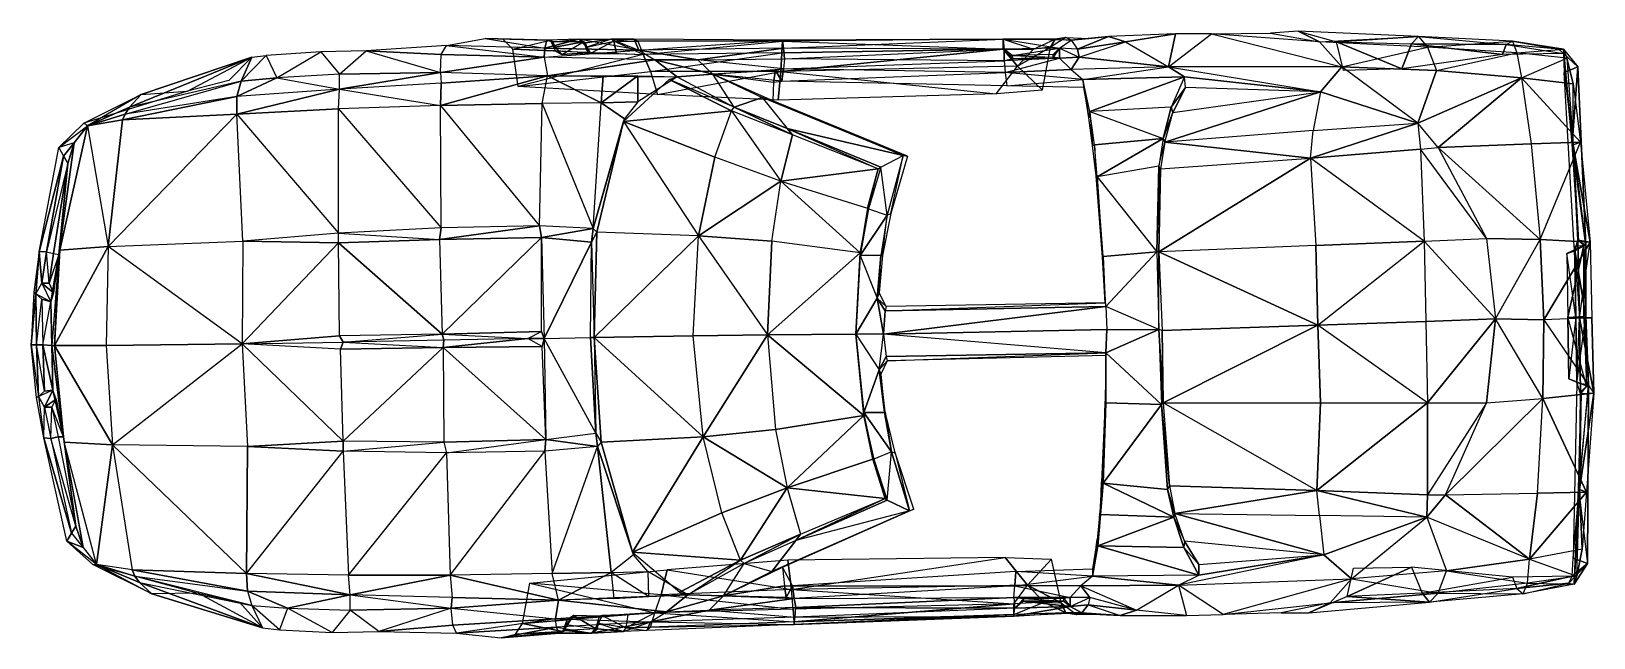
# Model space of a CAD drawing. Header units: metres. Extents: x -9.6 to 7.9, y -3.4 to 3.4.
import ezdxf

# ---------------------------------------------------------------- set-up
doc = ezdxf.new("R2010")
doc.units = ezdxf.units.M

msp = doc.modelspace()

# ---------------------------------------------------------------- linework, layer by layer
for points in [[(2.49, 3.32, -2.03), (2.68, 3.26, -1.77), (3.24, 3.35, -1.71)], [(3.16, 2.98, -1.25), (3.24, 3.35, -1.71), (2.68, 3.26, -1.77)], [(3.64, 3.35, -1.72), (5.1, 2.98, -1.3), (3.16, 2.98, -1.25)], [(3.16, 2.98, -1.25), (3.64, 3.35, -1.72), (3.24, 3.35, -1.71)], [(4.3, 3.36, -1.98), (4.85, 3.26, -1.79), (3.64, 3.35, -1.72)], [(3.64, 3.35, -1.72), (5.1, 2.98, -1.3), (4.85, 3.26, -1.79)], [(4.3, 3.36, -1.98), (4.85, 3.26, -1.79), (4.61, 3.38, -2.29)], [(5.04, 3.26, -3.03), (5.96, 3.32, -2.31), (4.61, 3.38, -2.29)], [(4.61, 3.38, -2.29), (4.85, 3.26, -1.79), (5.96, 3.32, -2.31)], [(-6.94, 3.11, -2.22), (-6.82, 2.86, -1.73), (-6.33, 3.15, -1.8)], [(-6.33, 3.15, -1.8), (-6.12, 2.9, -1.56), (-6.82, 2.86, -1.73)], [(-6.33, 3.15, -1.8), (-6.12, 2.9, -1.56), (-5.82, 3.16, -1.69)], [(-5.82, 3.16, -1.69), (-4.99, 2.92, -1.41), (-6.12, 2.9, -1.56)], [(-5.82, 3.16, -1.69), (-4.98, 3.12, -1.63), (-4.92, 3.22, -1.89)], [(-5.82, 3.16, -1.69), (-4.99, 2.92, -1.41), (-4.98, 3.12, -1.63)], [(-4.92, 3.22, -1.89), (-3.83, 3.09, -1.58), (-4.98, 3.12, -1.63)], [(-4.92, 3.22, -1.89), (-4.49, 3.3, -2.35), (-3.82, 3.19, -1.82)], [(-4.92, 3.22, -1.89), (-3.83, 3.09, -1.58), (-3.82, 3.19, -1.82)], [(-4.49, 3.3, -2.35), (-3.76, 3.28, -2.77), (-4.29, 3.29, -2.76)], [(-4.49, 3.3, -2.35), (-3.8, 3.28, -2.31), (-3.76, 3.28, -2.77)], [(-4.49, 3.3, -2.35), (-3.82, 3.19, -1.82), (-3.8, 3.28, -2.31)], [(-4.29, 3.29, -2.76), (-4.18, 3.18, -3.16), (-3.76, 3.28, -2.77)], [(-4.18, 3.18, -3.16), (-3.76, 3.28, -2.77), (-3.7, 3.16, -3.16)], [(-4.18, 3.18, -3.16), (-2.72, 3.12, -3.16), (-4.12, 2.76, -3.69)], [(-3.83, 3.09, -1.58), (-2.77, 3.17, -1.8), (-3.82, 3.19, -1.82)], [(-3.83, 3.09, -1.58), (-2.77, 3.17, -1.8), (-2.59, 3.06, -1.54)], [(-3.82, 3.19, -1.82), (-2.77, 3.17, -1.8), (-3.44, 3.29, -2.3)], [(-3.82, 3.19, -1.82), (-3.44, 3.29, -2.3), (-3.8, 3.28, -2.31)], [(-3.73, 3.26, -2.39), (-3.44, 3.29, -2.3), (-3.8, 3.28, -2.31)], [(-3.8, 3.28, -2.31), (-3.73, 3.26, -2.39), (-3.76, 3.28, -2.77)], [(-3.76, 3.28, -2.77), (-3.71, 3.2, -2.77), (-3.73, 3.26, -2.39)], [(-3.76, 3.28, -2.77), (-3.7, 3.16, -3.16), (-3.63, 3.12, -3.14)], [(-3.71, 3.2, -2.77), (-3.63, 3.12, -3.14), (-3.76, 3.28, -2.77)], [(-3.44, 3.29, -2.3), (-3.39, 3.26, -2.79), (-3.73, 3.26, -2.39)], [(-3.73, 3.26, -2.39), (-3.71, 3.2, -2.77), (-3.39, 3.26, -2.79)], [(-3.63, 3.12, -3.14), (-3.39, 3.26, -2.79), (-3.71, 3.2, -2.77)], [(-3.7, 3.16, -3.16), (-3.63, 3.12, -3.14), (-3.34, 3.14, -3.16)], [(-3.39, 3.26, -2.79), (-3.34, 3.14, -3.16), (-3.63, 3.12, -3.14)], [(-3.08, 3.29, -2.3), (-2.77, 3.17, -1.8), (-3.44, 3.29, -2.3)], [(-3.44, 3.29, -2.3), (-3.08, 3.29, -2.3), (-3.37, 3.25, -2.41)], [(-3.37, 3.25, -2.41), (-3.35, 3.2, -2.79), (-3.44, 3.29, -2.3)], [(-3.44, 3.29, -2.3), (-3.39, 3.26, -2.79), (-3.35, 3.2, -2.79)], [(-3.35, 3.2, -2.79), (-3.31, 3.13, -3.12), (-3.39, 3.26, -2.79)], [(-3.39, 3.26, -2.79), (-3.34, 3.14, -3.16), (-3.31, 3.13, -3.12)], [(-3.37, 3.25, -2.41), (-3.08, 3.29, -2.3), (-3.35, 3.2, -2.79)], [(-3.35, 3.2, -2.79), (-3.05, 3.27, -2.78), (-3.08, 3.29, -2.3)], [(-3.35, 3.2, -2.79), (-3.05, 3.27, -2.78), (-3.31, 3.13, -3.12)], [(-3.31, 3.13, -3.12), (-3.02, 3.13, -3.15), (-3.05, 3.27, -2.78)], [(-3.08, 3.29, -2.3), (-2.77, 3.17, -1.8), (-2.82, 3.29, -2.3)], [(-3.08, 3.29, -2.3), (-2.82, 3.29, -2.3), (-3.05, 3.27, -2.78)], [(-3.05, 3.27, -2.78), (-2.78, 3.27, -2.78), (-2.82, 3.29, -2.3)], [(-2.78, 3.27, -2.78), (-2.72, 3.12, -3.16), (-3.05, 3.27, -2.78)], [(-3.05, 3.27, -2.78), (-3.02, 3.13, -3.15), (-2.72, 3.12, -3.16)], [(-2.82, 3.29, -2.3), (-2.78, 3.27, -2.78), (-1.16, 3.28, -2.29)], [(-2.77, 3.17, -1.8), (-1.16, 3.28, -2.29), (-2.82, 3.29, -2.3)], [(-2.78, 3.27, -2.78), (-1.16, 3.28, -2.29), (-1.16, 3.27, -2.78)], [(-2.78, 3.27, -2.78), (-2.72, 3.12, -3.16), (-1.16, 3.27, -2.78)], [(-2.77, 3.17, -1.8), (-1.16, 3.28, -2.29), (-1.15, 3.19, -1.78)], [(-2.11, 3.06, -1.5), (-1.15, 3.19, -1.78), (-2.77, 3.17, -1.8)], [(-2.59, 3.06, -1.54), (-2.11, 3.06, -1.5), (-2.77, 3.17, -1.8)], [(-2.72, 3.12, -3.16), (-1.16, 3.27, -2.78), (-1.17, 3.14, -3.15)], [(-2.11, 3.06, -1.5), (-1.14, 3.07, -1.47), (-1.15, 3.19, -1.78)], [(-1.18, 2.93, -3.39), (-1.17, 3.14, -3.15), (1.31, 3.18, -3.19)], [(-1.18, 2.93, -3.39), (1.31, 3.18, -3.19), (1.47, 2.99, -3.44)], [(-1.16, 3.27, -2.78), (1.31, 3.18, -3.19), (-1.17, 3.14, -3.15)], [(-1.16, 3.27, -2.78), (1.31, 3.18, -3.19), (1.31, 3.29, -2.74)], [(-1.16, 3.28, -2.29), (1.31, 3.29, -2.74), (1.31, 3.29, -2.28)], [(-1.16, 3.28, -2.29), (1.31, 3.29, -2.74), (-1.16, 3.27, -2.78)], [(-1.15, 3.19, -1.78), (1.31, 3.29, -2.28), (-1.16, 3.28, -2.29)], [(-1.15, 3.19, -1.78), (1.31, 3.29, -2.28), (1.32, 3.18, -1.77)], [(-1.14, 3.07, -1.47), (1.32, 3.18, -1.77), (-1.15, 3.19, -1.78)], [(-1.14, 3.07, -1.47), (1.32, 3.18, -1.77), (1.32, 3.05, -1.44)], [(1.31, 3.29, -2.28), (1.94, 3.19, -1.76), (2.07, 3.28, -2.27)], [(1.31, 3.29, -2.28), (1.94, 3.19, -1.76), (1.32, 3.18, -1.77)], [(1.31, 3.29, -2.74), (1.65, 3.18, -3.2), (1.89, 3.29, -2.72)], [(1.31, 3.29, -2.28), (1.89, 3.29, -2.72), (2.07, 3.28, -2.27)], [(1.31, 3.29, -2.74), (1.65, 3.18, -3.2), (1.31, 3.18, -3.19)], [(1.31, 3.29, -2.28), (1.89, 3.29, -2.72), (1.31, 3.29, -2.74)], [(1.31, 3.18, -3.19), (1.65, 3.18, -3.2), (1.47, 2.99, -3.44)], [(1.41, 3.11, -1.72), (1.94, 3.19, -1.76), (1.32, 3.18, -1.77)], [(1.32, 3.05, -1.44), (1.32, 3.18, -1.77), (1.42, 3.07, -1.54)], [(1.32, 3.18, -1.77), (1.42, 3.07, -1.54), (1.41, 3.11, -1.72)], [(1.41, 3.11, -1.72), (1.94, 3.19, -1.76), (1.87, 3.12, -1.73)], [(1.47, 2.99, -3.44), (1.84, 3.2, -3.21), (1.65, 3.18, -3.2)], [(1.75, 2.72, -3.73), (1.84, 3.2, -3.21), (1.47, 2.99, -3.44)], [(1.65, 3.18, -3.2), (1.89, 3.29, -2.72), (1.84, 3.2, -3.21)], [(1.84, 3.2, -3.21), (1.89, 3.29, -2.72), (2.01, 3.31, -2.73)], [(1.87, 3.12, -1.73), (1.94, 3.19, -1.76), (1.87, 3.09, -1.55)], [(1.87, 3.09, -1.55), (1.94, 3.19, -1.76), (1.94, 3.08, -1.45)], [(1.89, 3.29, -2.72), (2.07, 3.28, -2.27), (2.01, 3.31, -2.73)], [(2.07, 3.28, -2.27), (2.14, 3.18, -1.77), (1.94, 3.19, -1.76)], [(1.94, 3.08, -1.45), (1.94, 3.19, -1.76), (2.16, 3.09, -1.49)], [(1.94, 3.19, -1.76), (2.16, 3.09, -1.49), (2.14, 3.18, -1.77)], [(2.01, 3.31, -2.73), (2.27, 3.3, -2.3), (2.07, 3.28, -2.27)], [(2.07, 3.28, -2.27), (2.27, 3.3, -2.3), (2.49, 3.32, -2.03)], [(2.14, 3.18, -1.77), (2.49, 3.32, -2.03), (2.07, 3.28, -2.27)], [(2.14, 3.18, -1.77), (2.68, 3.26, -1.77), (2.49, 3.32, -2.03)], [(2.14, 3.18, -1.77), (2.16, 3.09, -1.49), (2.68, 3.26, -1.77)], [(2.16, 3.09, -1.49), (2.68, 3.26, -1.77), (3.16, 2.98, -1.25)], [(5.96, 3.32, -2.31), (6.06, 3.2, -1.83), (4.85, 3.26, -1.79)], [(5.1, 2.98, -1.3), (6.06, 3.2, -1.83), (4.85, 3.26, -1.79)], [(5.88, 3.24, -3.01), (5.96, 3.32, -2.31), (5.04, 3.26, -3.03)], [(5.04, 3.26, -3.03), (5.77, 2.96, -3.57), (5.12, 2.94, -3.58)], [(5.04, 3.26, -3.03), (5.88, 3.24, -3.01), (5.77, 2.96, -3.57)], [(5.1, 2.98, -1.3), (6.06, 3.2, -1.83), (6.16, 2.94, -1.38)], [(5.88, 3.24, -3.01), (6.9, 3.12, -3.47), (5.77, 2.96, -3.57)], [(5.96, 3.32, -2.31), (6.94, 3.23, -2.99), (5.88, 3.24, -3.01)], [(5.88, 3.24, -3.01), (6.94, 3.23, -2.99), (6.9, 3.12, -3.47)], [(5.96, 3.32, -2.31), (6.94, 3.23, -2.99), (7.01, 3.27, -2.33)], [(6.06, 3.2, -1.83), (7.01, 3.27, -2.33), (5.96, 3.32, -2.31)], [(6.06, 3.2, -1.83), (7.01, 3.27, -2.33), (7.06, 3.14, -1.88)], [(6.16, 2.94, -1.38), (7.06, 3.14, -1.88), (6.06, 3.2, -1.83)], [(6.94, 3.23, -2.99), (7.58, 3.13, -3.4), (6.9, 3.12, -3.47)], [(7.01, 3.27, -2.33), (7.53, 3.18, -2.96), (6.94, 3.23, -2.99)], [(6.94, 3.23, -2.99), (7.58, 3.13, -3.4), (7.53, 3.18, -2.96)], [(7.01, 3.27, -2.33), (7.53, 3.18, -2.96), (7.58, 3.18, -2.34)], [(7.06, 3.14, -1.88), (7.58, 3.18, -2.34), (7.01, 3.27, -2.33)], [(7.06, 3.14, -1.88), (7.58, 3.18, -2.34), (7.62, 3.08, -1.93)], [(7.58, 3.18, -2.34), (7.74, 2.98, -2.95), (7.53, 3.18, -2.96)], [(7.53, 3.18, -2.96), (7.74, 2.98, -2.95), (7.58, 3.13, -3.4)], [(7.62, 3.08, -1.93), (7.69, 2.11, -1.96), (7.58, 3.18, -2.34)], [(7.58, 3.18, -2.34), (7.68, 2.12, -2.4), (7.69, 2.11, -1.96)], [(7.58, 3.18, -2.34), (7.74, 2.98, -2.95), (7.68, 2.12, -2.4)], [(-8.47, 2.53, -2.43), (-7.1, 3.09, -2.47), (-7.22, 2.82, -1.86)], [(-8.34, 2.67, -2.59), (-7.1, 3.09, -2.47), (-8.47, 2.53, -2.43)], [(-7.82, 2.71, -3.57), (-7.1, 3.09, -2.47), (-8.34, 2.67, -2.59)], [(-7.82, 2.71, -3.57), (-7.1, 3.09, -2.47), (-7.36, 2.83, -3.58)], [(-6.94, 3.11, -2.22), (-6.82, 2.86, -1.73), (-7.22, 2.82, -1.86)], [(-7.22, 2.82, -1.86), (-7.1, 3.09, -2.47), (-6.94, 3.11, -2.22)], [(-4.98, 3.12, -1.63), (-3.83, 3.09, -1.58), (-4.99, 2.92, -1.41)], [(-4.99, 2.92, -1.41), (-3.83, 3.09, -1.58), (-3.79, 2.88, -1.34)], [(-4.12, 2.76, -3.69), (-2.64, 2.93, -3.4), (-2.72, 3.12, -3.16)], [(-3.83, 3.09, -1.58), (-3.79, 2.88, -1.34), (-2.59, 3.06, -1.54)], [(-3.79, 2.88, -1.34), (-2.34, 2.87, -1.33), (-2.59, 3.06, -1.54)], [(-3.34, 3.14, -3.16), (-3.31, 3.13, -3.12), (-3.02, 3.13, -3.15)], [(-2.72, 3.12, -3.16), (-2.64, 2.93, -3.4), (-1.17, 3.14, -3.15)], [(-2.64, 2.93, -3.4), (-1.17, 3.14, -3.15), (-1.18, 2.93, -3.39)], [(-2.59, 3.06, -1.54), (-1.94, 2.9, -1.32), (-2.11, 3.06, -1.5)], [(-2.59, 3.06, -1.54), (-2.34, 2.87, -1.33), (-1.94, 2.9, -1.32)], [(-2.11, 3.06, -1.5), (-1.14, 3.07, -1.47), (-1.15, 2.96, -1.33)], [(-1.94, 2.9, -1.32), (-1.15, 2.96, -1.33), (-2.11, 3.06, -1.5)], [(-1.18, 2.93, -3.39), (1.23, 2.68, -3.72), (1.47, 2.99, -3.44)], [(-1.15, 2.96, -1.33), (1.32, 3.05, -1.44), (-1.14, 3.07, -1.47)], [(-1.15, 2.96, -1.33), (1.32, 3.05, -1.44), (1.33, 2.92, -1.3)], [(1.23, 2.68, -3.72), (1.47, 2.99, -3.44), (1.75, 2.72, -3.73)], [(1.32, 3.05, -1.44), (1.42, 3.07, -1.54), (1.94, 3.08, -1.45)], [(1.33, 2.92, -1.3), (1.94, 3.08, -1.45), (1.32, 3.05, -1.44)], [(1.33, 2.92, -1.3), (1.94, 3.08, -1.45), (2.07, 2.95, -1.27)], [(1.41, 3.11, -1.72), (1.87, 3.09, -1.55), (1.87, 3.12, -1.73)], [(1.41, 3.11, -1.72), (1.87, 3.09, -1.55), (1.42, 3.07, -1.54)], [(1.42, 3.07, -1.54), (1.94, 3.08, -1.45), (1.87, 3.09, -1.55)], [(1.94, 3.08, -1.45), (2.16, 3.09, -1.49), (2.07, 2.95, -1.27)], [(2.07, 2.95, -1.27), (2.16, 3.09, -1.49), (3.16, 2.98, -1.25)], [(2.07, 2.95, -1.27), (2.2, 2.84, -1.23), (3.16, 2.98, -1.25)], [(2.2, 2.84, -1.23), (3.16, 2.98, -1.25), (3.34, 2.87, -1.07)], [(3.16, 2.98, -1.25), (4.86, 2.7, -1.12), (3.34, 2.87, -1.07)], [(3.16, 2.98, -1.25), (4.86, 2.7, -1.12), (5.1, 2.98, -1.3)], [(4.86, 2.7, -1.12), (5.95, 2.35, -1.13), (5.1, 2.98, -1.3)], [(5.1, 2.98, -1.3), (6.16, 2.94, -1.38), (5.95, 2.35, -1.13)], [(6.16, 2.94, -1.38), (7.06, 3.14, -1.88), (7.11, 2.86, -1.48)], [(7.11, 2.86, -1.48), (7.62, 3.08, -1.93), (7.06, 3.14, -1.88)], [(7.11, 2.86, -1.48), (7.62, 3.08, -1.93), (7.69, 2.79, -1.57)], [(7.58, 3.13, -3.4), (7.59, 2.92, -3.4), (7.74, 2.98, -2.95)], [(7.59, 2.92, -3.4), (7.83, 0.98, -2.92), (7.74, 2.98, -2.95)], [(7.62, 3.08, -1.93), (7.69, 2.11, -1.96), (7.69, 2.79, -1.57)], [(7.68, 2.12, -2.4), (7.74, 2.98, -2.95), (7.83, 0.98, -2.92)], [(-8.52, 2.45, -2.37), (-7.22, 2.82, -1.86), (-8.47, 2.53, -2.43)], [(-8.52, 2.45, -2.37), (-7.22, 2.82, -1.86), (-7.27, 2.65, -1.78)], [(-7.27, 2.65, -1.78), (-7.22, 2.82, -1.86), (-6.82, 2.86, -1.73)], [(-7.27, 2.65, -1.78), (-6.82, 2.86, -1.73), (-6.12, 2.73, -1.49)], [(-6.82, 2.86, -1.73), (-6.12, 2.73, -1.49), (-6.12, 2.9, -1.56)], [(-6.12, 2.9, -1.56), (-4.99, 2.92, -1.41), (-6.12, 2.73, -1.49)], [(-6.12, 2.73, -1.49), (-4.99, 2.92, -1.41), (-4.98, 2.8, -1.35)], [(-4.99, 2.55, -1.35), (-4.98, 2.8, -1.35), (-6.12, 2.73, -1.49)], [(-4.99, 2.92, -1.41), (-4.98, 2.8, -1.35), (-3.79, 2.88, -1.34)], [(-4.99, 2.55, -1.35), (-3.79, 2.88, -1.34), (-4.98, 2.8, -1.35)], [(-4.99, 2.55, -1.35), (-3.85, 2.57, -1.31), (-3.79, 2.88, -1.34)], [(-4.12, 2.76, -3.69), (-2.64, 2.93, -3.4), (-2.56, 2.67, -3.66)], [(-3.85, 2.57, -1.31), (-3.79, 2.88, -1.34), (-3.19, 2.58, -1.31)], [(-3.79, 2.88, -1.34), (-3.17, 2.88, -1.34), (-3.19, 2.58, -1.31)], [(-3.19, 2.58, -1.31), (-3.17, 2.88, -1.34), (-2.78, 2.88, -1.34)], [(-3.19, 2.58, -1.31), (-2.78, 2.88, -1.34), (-2.78, 2.59, -1.31)], [(-2.94, 2.37, -1.39), (-1.73, 2.49, -1.03), (-2.43, 2.84, -1.41)], [(-2.78, 2.59, -1.31), (-2.78, 2.88, -1.34), (-2.34, 2.87, -1.33)], [(-2.64, 2.93, -3.4), (-2.56, 2.67, -3.66), (-1.18, 2.93, -3.39)], [(-2.56, 2.67, -3.66), (-1.18, 2.93, -3.39), (-1.21, 2.61, -3.68)], [(-2.43, 2.84, -1.41), (-2.34, 2.87, -1.33), (-1.7, 2.53, -0.92)], [(-1.73, 2.49, -1.03), (-1.7, 2.53, -0.92), (-2.43, 2.84, -1.41)], [(-2.34, 2.87, -1.33), (-1.7, 2.53, -0.92), (-1.94, 2.9, -1.32)], [(-1.94, 2.9, -1.32), (-1.15, 2.96, -1.33), (-1.24, 2.94, -1.16)], [(-1.26, 2.81, -1.06), (-1.24, 2.94, -1.16), (-1.94, 2.9, -1.32)], [(-1.26, 2.81, -1.06), (-1.17, 2.82, -1.33), (-1.94, 2.9, -1.32)], [(-1.39, 2.64, -0.94), (-1.27, 2.6, -1.05), (-1.94, 2.9, -1.32)], [(-1.94, 2.9, -1.32), (-1.26, 2.81, -1.06), (-1.27, 2.6, -1.05)], [(-1.94, 2.9, -1.32), (-1.39, 2.64, -0.94), (-1.7, 2.53, -0.92)], [(-1.26, 2.81, -1.06), (-1.17, 2.82, -1.33), (-1.24, 2.94, -1.16)], [(-1.24, 2.94, -1.16), (-1.17, 2.82, -1.33), (-1.15, 2.96, -1.33)], [(-1.18, 2.93, -3.39), (1.23, 2.68, -3.72), (-1.21, 2.61, -3.68)], [(-1.17, 2.82, -1.33), (1.33, 2.92, -1.3), (-1.15, 2.96, -1.33)], [(-1.17, 2.82, -1.33), (1.33, 2.92, -1.3), (1.35, 2.77, -1.24)], [(2.07, 2.95, -1.27), (2.2, 2.84, -1.23), (1.33, 2.92, -1.3)], [(1.33, 2.92, -1.3), (1.35, 2.77, -1.24), (2.2, 2.84, -1.23)], [(2.2, 2.84, -1.23), (2.21, 2.75, -1.23), (1.35, 2.77, -1.24)], [(2.2, 2.84, -1.23), (3.34, 2.87, -1.07), (2.28, 2.48, -0.54)], [(2.2, 2.84, -1.23), (2.21, 2.75, -1.23), (2.27, 2.41, -0.64)], [(2.2, 2.84, -1.23), (2.27, 2.41, -0.64), (2.28, 2.48, -0.54)], [(2.28, 2.48, -0.54), (3.34, 2.87, -1.07), (3.19, 2.53, -0.62)], [(3.19, 2.53, -0.62), (3.35, 2.75, -1.1), (3.34, 2.87, -1.07)], [(3.34, 2.87, -1.07), (4.86, 2.7, -1.12), (3.35, 2.75, -1.1)], [(6.16, 2.94, -1.38), (7.11, 2.86, -1.48), (5.95, 2.35, -1.13)], [(5.95, 2.35, -1.13), (7.11, 2.86, -1.48), (6.18, 2.08, -1.14)], [(7.11, 2.86, -1.48), (7.22, 2.12, -1.38), (6.18, 2.08, -1.14)], [(7.11, 2.86, -1.48), (7.69, 2.79, -1.57), (7.77, 2.14, -1.35)], [(7.22, 2.12, -1.38), (7.77, 2.14, -1.35), (7.11, 2.86, -1.48)], [(7.59, 2.92, -3.4), (7.83, 0.98, -2.92), (7.7, 0.97, -3.43)], [(-8.98, 2.35, -3.6), (-8.34, 2.67, -2.59), (-7.82, 2.71, -3.57)], [(-8.98, 2.35, -3.6), (-8.34, 2.67, -2.59), (-8.94, 2.32, -2.64)], [(-8.94, 2.32, -2.64), (-8.47, 2.53, -2.43), (-8.34, 2.67, -2.59)], [(-8.55, 2.39, -2.34), (-7.27, 2.45, -1.76), (-7.27, 2.65, -1.78)], [(-8.55, 2.39, -2.34), (-7.27, 2.65, -1.78), (-8.52, 2.45, -2.37)], [(-7.27, 2.45, -1.76), (-6.13, 2.51, -1.48), (-6.12, 2.73, -1.49)], [(-7.27, 2.45, -1.76), (-6.12, 2.73, -1.49), (-7.27, 2.65, -1.78)], [(-6.12, 2.73, -1.49), (-4.99, 2.55, -1.35), (-6.13, 2.51, -1.48)], [(-1.7, 2.53, -0.92), (-1.39, 2.64, -0.94), (-1.11, 2.29, -0.61)], [(-1.39, 2.64, -0.94), (-1.27, 2.6, -1.05), (0.19, 1.99, -0.1)], [(-1.39, 2.64, -0.94), (-1.11, 2.29, -0.61), (0.19, 1.99, -0.1)], [(3.12, 2.14, -0.38), (4.86, 2.7, -1.12), (4.78, 2.27, -0.83)], [(3.21, 2.47, -0.67), (4.86, 2.7, -1.12), (3.12, 2.14, -0.38)], [(3.19, 2.53, -0.62), (3.21, 2.47, -0.67), (3.35, 2.75, -1.1)], [(3.21, 2.47, -0.67), (4.86, 2.7, -1.12), (3.35, 2.75, -1.1)], [(4.78, 2.27, -0.83), (5.95, 2.35, -1.13), (4.86, 2.7, -1.12)], [(7.69, 2.11, -1.96), (7.69, 2.79, -1.57), (7.77, 2.14, -1.35)], [(-8.94, 2.32, -2.64), (-8.52, 2.45, -2.37), (-8.47, 2.53, -2.43)], [(-8.94, 2.32, -2.64), (-8.55, 2.39, -2.34), (-8.52, 2.45, -2.37)], [(-8.71, 0.97, -2.32), (-7.27, 2.45, -1.76), (-8.55, 2.39, -2.34)], [(-8.71, 0.97, -2.32), (-7.2, 1.03, -1.77), (-7.27, 2.45, -1.76)], [(-7.27, 2.45, -1.76), (-6.13, 1.12, -1.51), (-6.13, 2.51, -1.48)], [(-7.27, 2.45, -1.76), (-6.13, 1.12, -1.51), (-7.2, 1.03, -1.77)], [(-6.13, 2.51, -1.48), (-4.98, 1.18, -1.36), (-4.99, 2.55, -1.35)], [(-6.13, 2.51, -1.48), (-4.98, 1.18, -1.36), (-6.13, 1.12, -1.51)], [(-4.99, 2.55, -1.35), (-3.88, 1.2, -1.3), (-3.85, 2.57, -1.31)], [(-4.99, 2.55, -1.35), (-3.88, 1.2, -1.3), (-4.98, 1.18, -1.36)], [(-3.85, 2.57, -1.31), (-3.28, 1.17, -1.26), (-3.88, 1.2, -1.3)], [(-3.85, 2.57, -1.31), (-3.28, 1.17, -1.26), (-3.19, 2.58, -1.31)], [(-3.19, 2.58, -1.31), (-2.93, 2.4, -1.31), (-3.28, 1.17, -1.26)], [(-3.19, 2.58, -1.31), (-2.78, 2.59, -1.31), (-2.93, 2.4, -1.31)], [(-2.94, 2.37, -1.39), (-1.92, 1.97, -0.93), (-1.73, 2.49, -1.03)], [(-1.73, 2.49, -1.03), (-1.18, 1.7, -0.61), (-1.92, 1.97, -0.93)], [(-1.7, 2.53, -0.92), (-1.05, 2.22, -0.71), (-1.73, 2.49, -1.03)], [(-1.18, 1.7, -0.61), (-1.05, 2.22, -0.71), (-1.73, 2.49, -1.03)], [(-1.11, 2.29, -0.61), (-1.05, 2.22, -0.71), (-1.7, 2.53, -0.92)], [(-1.27, 2.6, -1.05), (0.19, 1.99, -0.1), (0.24, 1.98, -0.22)], [(2.27, 2.41, -0.64), (2.28, 2.48, -0.54), (2.31, 2.1, -0.37)], [(3.1, 2.18, -0.33), (3.19, 2.53, -0.62), (2.28, 2.48, -0.54)], [(2.28, 2.48, -0.54), (3.1, 2.18, -0.33), (2.33, 2.11, -0.23)], [(2.28, 2.48, -0.54), (2.31, 2.1, -0.37), (2.33, 2.11, -0.23)], [(3.1, 2.18, -0.33), (3.21, 2.47, -0.67), (3.19, 2.53, -0.62)], [(3.1, 2.18, -0.33), (3.12, 2.14, -0.38), (3.21, 2.47, -0.67)], [(-9.26, 2.08, -3.64), (-8.94, 2.32, -2.64), (-8.98, 2.35, -3.6)], [(-9.26, 2.08, -3.64), (-8.94, 2.32, -2.64), (-9.09, 2.13, -2.8)], [(-9.25, 0.93, -2.62), (-9.09, 2.13, -2.8), (-8.94, 2.32, -2.64)], [(-8.94, 2.32, -2.64), (-8.71, 0.97, -2.32), (-9.25, 0.93, -2.62)], [(-8.71, 0.97, -2.32), (-8.55, 2.39, -2.34), (-8.94, 2.32, -2.64)], [(-2.94, 2.37, -1.39), (-2.93, 2.4, -1.31), (-3.28, 1.17, -1.26)], [(-3.28, 1.17, -1.26), (-2.94, 2.37, -1.39), (-3.24, 1.13, -1.38)], [(-3.24, 1.13, -1.38), (-2.94, 2.37, -1.39), (-2.1, 1.09, -0.84)], [(-2.94, 2.37, -1.39), (-2.1, 1.09, -0.84), (-1.92, 1.97, -0.93)], [(-0.09, 1.84, -0.26), (-0.06, 1.86, -0.12), (-1.11, 2.29, -0.61)], [(-0.06, 1.86, -0.12), (0.19, 1.99, -0.1), (-1.11, 2.29, -0.61)], [(-1.11, 2.29, -0.61), (-0.09, 1.84, -0.26), (-1.05, 2.22, -0.71)], [(4.75, 1.96, -0.69), (4.78, 2.27, -0.83), (5.95, 2.35, -1.13)], [(5.95, 2.35, -1.13), (5.98, 2.06, -1.04), (4.75, 1.96, -0.69)], [(5.98, 2.06, -1.04), (6.18, 2.08, -1.14), (5.95, 2.35, -1.13)], [(-9.26, 0.88, -2.8), (-9.09, 2.13, -2.8), (-9.16, 1.9, -3.25)], [(-9.21, 1.98, -3.27), (-9.09, 2.13, -2.8), (-9.26, 2.08, -3.64)], [(-9.25, 0.93, -2.62), (-9.09, 2.13, -2.8), (-9.26, 0.88, -2.8)], [(-9.21, 1.98, -3.27), (-9.16, 1.9, -3.25), (-9.09, 2.13, -2.8)], [(-1.18, 1.7, -0.61), (-0.09, 1.84, -0.26), (-1.05, 2.22, -0.71)], [(2.31, 2.1, -0.37), (2.33, 2.11, -0.23), (2.35, 1.76, -0.2)], [(2.33, 2.11, -0.23), (3.1, 2.18, -0.33), (2.36, 1.75, -0.08)], [(2.33, 2.11, -0.23), (2.35, 1.76, -0.2), (2.36, 1.75, -0.08)], [(2.36, 1.75, -0.08), (3.1, 2.18, -0.33), (3.05, 1.87, -0.17)], [(3.05, 1.87, -0.17), (3.12, 2.14, -0.38), (3.1, 2.18, -0.33)], [(3.05, 1.87, -0.17), (3.12, 2.14, -0.38), (3.07, 1.84, -0.24)], [(3.07, 1.84, -0.24), (4.75, 1.96, -0.69), (3.12, 2.14, -0.38)], [(4.75, 1.96, -0.69), (4.78, 2.27, -0.83), (3.12, 2.14, -0.38)], [(6.18, 2.08, -1.14), (7.22, 2.12, -1.38), (7.32, 1.05, -1.29)], [(7.22, 2.12, -1.38), (7.32, 1.05, -1.29), (7.77, 2.14, -1.35)], [(7.77, 2.14, -1.35), (7.88, 1.02, -1.35), (7.32, 1.05, -1.29)], [(7.68, 2.12, -2.4), (7.69, 2.11, -1.96), (7.75, 1.03, -2.44)], [(7.68, 2.12, -2.4), (7.83, 0.98, -2.92), (7.75, 1.03, -2.44)], [(7.69, 2.11, -1.96), (7.77, 2.14, -1.35), (7.88, 1.02, -1.35)], [(7.69, 2.11, -1.96), (7.88, 1.02, -1.35), (7.74, 1.04, -1.98)], [(7.74, 1.04, -1.98), (7.75, 1.03, -2.44), (7.69, 2.11, -1.96)], [(-9.26, 2.08, -3.64), (-9.21, 1.98, -3.27), (-9.48, 0.91, -3.65)], [(-9.48, 0.91, -3.65), (-9.21, 1.98, -3.27), (-9.4, 0.91, -3.29)], [(-9.4, 0.91, -3.29), (-9.21, 1.98, -3.27), (-9.16, 1.9, -3.25)], [(-2.1, 1.09, -0.84), (-1.18, 1.7, -0.61), (-1.92, 1.97, -0.93)], [(-0.06, 1.86, -0.12), (0.19, 1.99, -0.1), (0.01, 1.32, -0.03)], [(0.05, 1.34, -0.16), (0.19, 1.99, -0.1), (0.01, 1.32, -0.03)], [(0.05, 1.34, -0.16), (0.19, 1.99, -0.1), (0.24, 1.98, -0.22)], [(4.75, 1.96, -0.69), (4.81, 0.98, -0.54), (3.05, 0.91, -0.12)], [(3.05, 0.91, -0.12), (3.07, 1.84, -0.24), (4.75, 1.96, -0.69)], [(4.75, 1.96, -0.69), (5.98, 2.06, -1.04), (6.02, 1.03, -0.92)], [(4.81, 0.98, -0.54), (6.02, 1.03, -0.92), (4.75, 1.96, -0.69)], [(5.98, 2.06, -1.04), (6.18, 2.08, -1.14), (6.72, 1.06, -1.16)], [(5.98, 2.06, -1.04), (6.02, 1.03, -0.92), (6.72, 1.06, -1.16)], [(6.72, 1.06, -1.16), (7.32, 1.05, -1.29), (6.18, 2.08, -1.14)], [(-9.32, 0.89, -3.25), (-9.16, 1.9, -3.25), (-9.4, 0.91, -3.29)], [(-9.32, 0.89, -3.25), (-9.26, 0.88, -2.8), (-9.16, 1.9, -3.25)], [(-0.21, 1.4, -0.22), (-0.09, 1.84, -0.26), (-1.18, 1.7, -0.61)], [(-0.2, 1.39, -0.09), (-0.09, 1.84, -0.26), (-0.21, 1.4, -0.22)], [(-0.2, 1.39, -0.09), (-0.09, 1.84, -0.26), (-0.06, 1.86, -0.12)], [(-0.2, 1.39, -0.09), (0.01, 1.32, -0.03), (-0.06, 1.86, -0.12)], [(2.35, 1.76, -0.2), (2.36, 1.75, -0.08), (2.42, 0.85, -0.1)], [(3.03, 0.91, -0.06), (3.05, 1.87, -0.17), (2.36, 1.75, -0.08)], [(2.36, 1.75, -0.08), (3.03, 0.91, -0.06), (2.43, 0.86, 0.02)], [(2.36, 1.75, -0.08), (2.42, 0.85, -0.1), (2.43, 0.86, 0.02)], [(3.03, 0.91, -0.06), (3.07, 1.84, -0.24), (3.05, 1.87, -0.17)], [(3.03, 0.91, -0.06), (3.07, 1.84, -0.24), (3.05, 0.91, -0.12)], [(-1.28, 1.03, -0.53), (-1.18, 1.7, -0.61), (-2.1, 1.09, -0.84)], [(-1.18, 1.7, -0.61), (-0.29, 0.9, -0.19), (-1.28, 1.03, -0.53)], [(-1.18, 1.7, -0.61), (-0.21, 1.4, -0.22), (-0.29, 0.9, -0.19)], [(-0.29, 0.9, -0.19), (-0.2, 1.39, -0.09), (-0.21, 1.4, -0.22)], [(-0.2, 1.39, -0.09), (0.01, 1.32, -0.03), (-0.29, 0.87, -0.07)], [(-0.29, 0.9, -0.19), (-0.2, 1.39, -0.09), (-0.29, 0.87, -0.07)], [(-0.29, 0.87, -0.07), (0.01, 1.32, -0.03), (-0.06, 0.87, -0.01)], [(-0.04, 0.87, -0.13), (0.01, 1.32, -0.03), (-0.06, 0.87, -0.01)], [(-0.04, 0.87, -0.13), (0.01, 1.32, -0.03), (0.05, 1.34, -0.16)], [(-7.2, 1.03, -1.77), (-6.13, 1.01, -1.49), (-6.13, 1.12, -1.51)], [(-6.13, 1.12, -1.51), (-5, 1.05, -1.31), (-4.98, 1.18, -1.36)], [(-6.13, 1.12, -1.51), (-5, 1.05, -1.31), (-6.13, 1.01, -1.49)], [(-5, 1.05, -1.31), (-4.97, -0.01, -1.27), (-6.13, 1.01, -1.49)], [(-5, 1.05, -1.31), (-3.86, 1.07, -1.24), (-3.88, 1.2, -1.3)], [(-5, 1.05, -1.31), (-3.88, 1.2, -1.3), (-4.98, 1.18, -1.36)], [(-4.97, -0.01, -1.27), (-3.86, 1.07, -1.24), (-5, 1.05, -1.31)], [(-4.97, -0.01, -1.27), (-3.86, 0.02, -1.21), (-3.86, 1.07, -1.24)], [(-3.86, 1.07, -1.24), (-3.28, 1.17, -1.26), (-3.88, 1.2, -1.3)], [(-3.86, 1.07, -1.24), (-3.3, 1.02, -1.21), (-3.28, 1.17, -1.26)], [(-3.86, 1.07, -1.24), (-3.83, -0.06, -1.2), (-3.86, 0.02, -1.21)], [(-3.86, 1.07, -1.24), (-3.83, -0.06, -1.2), (-3.3, 1.02, -1.21)], [(-3.3, 1.02, -1.21), (-3.24, 1.13, -1.38), (-3.28, 1.17, -1.26)], [(-3.3, 1.02, -1.21), (-3.27, -0.05, -1.4), (-3.24, 1.13, -1.38)], [(-3.27, -0.05, -1.4), (-2.1, 1.09, -0.84), (-3.24, 1.13, -1.38)], [(-3.27, -0.05, -1.4), (-2.16, -0.03, -0.81), (-2.1, 1.09, -0.84)], [(-2.1, 1.09, -0.84), (-1.33, -0.02, -0.5), (-2.16, -0.03, -0.81)], [(-1.33, -0.02, -0.5), (-1.28, 1.03, -0.53), (-2.1, 1.09, -0.84)], [(6.02, 1.03, -0.92), (6.72, 1.06, -1.16), (6.82, 0.16, -1.17)], [(6.72, 1.06, -1.16), (6.82, 0.16, -1.17), (7.32, 1.05, -1.29)], [(7.32, 1.05, -1.29), (7.36, 0.15, -1.27), (6.82, 0.16, -1.17)], [(7.32, 1.05, -1.29), (7.88, 1.02, -1.35), (7.36, 0.15, -1.27)], [(-9.52, 0.44, -3.49), (-9.48, 0.91, -3.65), (-9.54, 0.46, -3.66)], [(-9.52, 0.44, -3.49), (-9.45, 0.56, -3.27), (-9.48, 0.91, -3.65)], [(-9.45, 0.56, -3.27), (-9.4, 0.91, -3.29), (-9.48, 0.91, -3.65)], [(-9.45, 0.56, -3.27), (-9.37, 0.56, -3.24), (-9.4, 0.91, -3.29)], [(-9.4, 0.91, -3.29), (-9.32, 0.89, -3.25), (-9.37, 0.56, -3.24)], [(-9.37, 0.56, -3.24), (-9.32, 0.89, -3.25), (-9.26, 0.88, -2.8)], [(-9.32, 0.45, -2.8), (-9.26, 0.88, -2.8), (-9.37, 0.56, -3.24)], [(-9.35, 0.35, -2.8), (-9.26, 0.88, -2.8), (-9.32, 0.45, -2.8)], [(-9.35, 0.35, -2.8), (-9.26, 0.88, -2.8), (-9.34, -0.14, -2.8)], [(-9.31, -0.14, -2.62), (-9.26, 0.88, -2.8), (-9.34, -0.14, -2.8)], [(-9.25, 0.93, -2.62), (-8.71, 0.97, -2.32), (-9.31, -0.14, -2.62)], [(-9.31, -0.14, -2.62), (-8.71, 0.97, -2.32), (-8.73, -0.14, -2.32)], [(-9.31, -0.14, -2.62), (-9.26, 0.88, -2.8), (-9.25, 0.93, -2.62)], [(-8.73, -0.14, -2.32), (-7.21, -0.12, -1.74), (-8.71, 0.97, -2.32)], [(-8.71, 0.97, -2.32), (-7.2, 1.03, -1.77), (-7.21, -0.12, -1.74)], [(-7.21, -0.12, -1.74), (-6.13, 1.01, -1.49), (-7.2, 1.03, -1.77)], [(-7.21, -0.12, -1.74), (-6.12, -0.03, -1.44), (-6.13, 1.01, -1.49)], [(-6.13, 1.01, -1.49), (-4.97, -0.01, -1.27), (-6.12, -0.03, -1.44)], [(-3.31, -0.05, -1.19), (-3.3, 1.02, -1.21), (-3.83, -0.06, -1.2)], [(-3.31, -0.05, -1.19), (-3.3, 1.02, -1.21), (-3.27, -0.05, -1.4)], [(-1.33, -0.02, -0.5), (-0.29, 0.9, -0.19), (-1.28, 1.03, -0.53)], [(-1.33, -0.02, -0.5), (-0.34, -0.01, -0.18), (-0.29, 0.9, -0.19)], [(-0.34, -0.01, -0.18), (-0.29, 0.87, -0.07), (-0.29, 0.9, -0.19)], [(2.43, 0.86, 0.02), (3.03, 0.91, -0.06), (2.46, 0.3, 0.01)], [(2.46, 0.3, 0.01), (3.03, 0.91, -0.06), (3.05, 0.04, -0.05)], [(3.05, 0.04, -0.05), (3.05, 0.91, -0.12), (3.03, 0.91, -0.06)], [(3.05, 0.91, -0.12), (4.83, 0.09, -0.54), (4.81, 0.98, -0.54)], [(3.09, 0.03, -0.16), (4.83, 0.09, -0.54), (3.05, 0.91, -0.12)], [(3.05, 0.04, -0.05), (3.05, 0.91, -0.12), (3.09, 0.03, -0.16)], [(4.81, 0.98, -0.54), (4.83, 0.09, -0.54), (6.02, 1.03, -0.92)], [(6.02, 1.03, -0.92), (6.04, 0.13, -0.91), (4.83, 0.09, -0.54)], [(6.04, 0.13, -0.91), (6.82, 0.16, -1.17), (6.02, 1.03, -0.92)], [(7.36, 0.15, -1.27), (7.88, 1.02, -1.35), (7.9, 0.17, -1.35)], [(7.62, 0.89, -2.73), (7.63, 0.18, -2.72), (7.81, 0.98, -2.79)], [(7.71, 0.92, -2.09), (7.81, 0.98, -2.79), (7.62, 0.89, -2.73)], [(7.71, 0.92, -2.09), (7.72, 0.18, -2.07), (7.62, 0.89, -2.73)], [(7.62, 0.89, -2.73), (7.63, 0.18, -2.72), (7.72, 0.18, -2.07)], [(7.81, 0.19, -2.8), (7.81, 0.98, -2.79), (7.63, 0.18, -2.72)], [(7.83, 0.19, -2.91), (7.83, 0.98, -2.92), (7.7, 0.97, -3.43)], [(7.7, 0.97, -3.43), (7.73, -0.56, -3.46), (7.83, 0.19, -2.91)], [(7.71, 0.92, -2.09), (7.76, 0.17, -2), (7.74, 1.04, -1.98)], [(7.74, 1.04, -1.98), (7.81, 0.98, -2.79), (7.71, 0.92, -2.09)], [(7.71, 0.92, -2.09), (7.76, 0.17, -2), (7.72, 0.18, -2.07)], [(7.74, 1.04, -1.98), (7.76, 0.17, -2), (7.88, 1.02, -1.35)], [(7.76, 0.17, -2), (7.88, 1.02, -1.35), (7.9, 0.17, -1.35)], [(7.81, 0.19, -2.8), (7.83, 0.98, -2.92), (7.83, 0.19, -2.91)], [(7.81, 0.19, -2.8), (7.83, 0.98, -2.92), (7.81, 0.98, -2.79)], [(-0.29, 0.87, -0.07), (-0.1, 0.39, 0.01), (-0.34, -0.01, -0.07)], [(-0.34, -0.01, -0.18), (-0.29, 0.87, -0.07), (-0.34, -0.01, -0.07)], [(-0.1, 0.39, 0.01), (-0.06, 0.87, -0.01), (-0.29, 0.87, -0.07)], [(-0.08, 0.45, -0.12), (-0.06, 0.87, -0.01), (-0.1, 0.39, 0.01)], [(-0.08, 0.45, -0.12), (-0.06, 0.87, -0.01), (-0.04, 0.87, -0.13)], [(2.42, 0.85, -0.1), (2.43, 0.86, 0.02), (2.45, 0.34, -0.14)], [(2.43, 0.86, 0.02), (2.45, 0.34, -0.14), (2.46, 0.3, 0.01)], [(-9.52, 0.44, -3.49), (-9.45, 0.56, -3.27), (-9.35, 0.35, -2.8)], [(-9.45, 0.56, -3.27), (-9.32, 0.45, -2.8), (-9.37, 0.56, -3.24)], [(-9.45, 0.56, -3.27), (-9.35, 0.35, -2.8), (-9.32, 0.45, -2.8)], [(-9.57, -0.13, -3.67), (-9.52, 0.44, -3.49), (-9.54, 0.46, -3.66)], [(-9.57, -0.13, -3.67), (-9.51, -0.13, -3.5), (-9.52, 0.44, -3.49)], [(-9.52, 0.44, -3.49), (-9.51, -0.13, -3.5), (-9.45, 0.38, -3.46)], [(-9.45, 0.38, -3.46), (-9.35, 0.35, -2.8), (-9.52, 0.44, -3.49)], [(-9.45, 0.38, -3.46), (-9.44, -0.13, -3.46), (-9.51, -0.13, -3.5)], [(-9.44, -0.13, -3.46), (-9.35, 0.35, -2.8), (-9.45, 0.38, -3.46)], [(-9.44, -0.13, -3.46), (-9.35, 0.35, -2.8), (-9.34, -0.14, -2.8)], [(-0.34, -0.01, -0.07), (-0.1, 0.39, 0.01), (-0.03, -0.01)], [(-0.1, 0.39, 0.01), (0, 0.3, -0.14), (-0.08, 0.45, -0.12)], [(-0.1, 0.39, 0.01), (0, 0.3, -0.14), (-0.01, 0.25, -0.03)], [(-0.1, 0.39, 0.01), (-0.01, 0.25, -0.03), (-0.03, -0.01)], [(-0.03, -0.01), (-0.01, 0.25, -0.03), (2.46, 0.3, 0.01)], [(2.46, 0.3, 0.01), (2.47, 0.04), (-0.03, -0.01)], [(-0.01, 0.25, -0.03), (2.45, 0.34, -0.14), (0, 0.3, -0.14)], [(-0.01, 0.25, -0.03), (2.45, 0.34, -0.14), (2.46, 0.3, 0.01)], [(2.47, 0.04), (3.05, 0.04, -0.05), (2.46, 0.3, 0.01)], [(7.63, 0.18, -2.72), (7.81, 0.19, -2.8), (7.84, -0.59, -2.81)], [(7.63, 0.18, -2.72), (7.72, 0.18, -2.07), (7.64, -0.51, -2.75)], [(7.64, -0.51, -2.75), (7.84, -0.59, -2.81), (7.63, 0.18, -2.72)], [(7.64, -0.51, -2.75), (7.73, -0.55, -2.11), (7.72, 0.18, -2.07)], [(7.73, -0.55, -2.11), (7.76, 0.17, -2), (7.72, 0.18, -2.07)], [(7.83, 0.19, -2.91), (7.86, -0.58, -2.94), (7.73, -0.56, -3.46)], [(7.81, 0.19, -2.8), (7.84, -0.59, -2.81), (7.86, -0.58, -2.94)], [(7.81, 0.19, -2.8), (7.86, -0.58, -2.94), (7.83, 0.19, -2.91)], [(-4.01, -0.06, -1.28), (-3.86, 0.02, -1.21), (-4.97, -0.01, -1.27)], [(-3.86, 0.02, -1.21), (-3.83, -0.06, -1.2), (-4.01, -0.06, -1.28)], [(-0.03, -0.01), (2.47, 0.04), (2.46, -0.22)], [(2.46, -0.22), (2.47, 0.04), (3.05, 0.04, -0.05)], [(3.05, 0.04, -0.05), (3.08, -0.8, -0.08), (2.46, -0.22)], [(3.05, 0.04, -0.05), (3.08, -0.8, -0.08), (3.1, -0.78, -0.15)], [(3.05, 0.04, -0.05), (3.1, -0.78, -0.15), (3.09, 0.03, -0.16)], [(3.09, 0.03, -0.16), (3.1, -0.78, -0.15), (4.83, 0.09, -0.54)], [(3.1, -0.78, -0.15), (4.86, -0.78, -0.58), (4.83, 0.09, -0.54)], [(4.83, 0.09, -0.54), (6.04, 0.13, -0.91), (6.06, -0.78, -0.95)], [(4.86, -0.78, -0.58), (6.06, -0.78, -0.95), (4.83, 0.09, -0.54)], [(6.04, 0.13, -0.91), (6.06, -0.78, -0.95), (6.82, 0.16, -1.17)], [(6.72, -0.78, -1.19), (6.82, 0.16, -1.17), (6.06, -0.78, -0.95)], [(6.72, -0.78, -1.19), (7.35, -0.73, -1.3), (6.82, 0.16, -1.17)], [(6.82, 0.16, -1.17), (7.36, 0.15, -1.27), (7.35, -0.73, -1.3)], [(7.36, 0.15, -1.27), (7.92, -0.67, -1.35), (7.35, -0.73, -1.3)], [(7.36, 0.15, -1.27), (7.92, -0.67, -1.35), (7.9, 0.17, -1.35)], [(7.76, 0.17, -2), (7.77, -0.68, -2.01), (7.73, -0.55, -2.11)], [(7.76, 0.17, -2), (7.92, -0.67, -1.35), (7.77, -0.68, -2.01)], [(7.76, 0.17, -2), (7.9, 0.17, -1.35), (7.92, -0.67, -1.35)], [(-9.57, -0.13, -3.67), (-9.49, -0.71, -3.51), (-9.51, -0.13, -3.5)], [(-9.57, -0.13, -3.67), (-9.49, -0.71, -3.51), (-9.51, -0.72, -3.68)], [(-9.49, -0.71, -3.51), (-9.42, -0.65, -3.47), (-9.51, -0.13, -3.5)], [(-9.51, -0.13, -3.5), (-9.44, -0.13, -3.46), (-9.42, -0.65, -3.47)], [(-9.34, -0.14, -2.8), (-9.33, -0.64, -2.81), (-9.44, -0.13, -3.46)], [(-9.44, -0.13, -3.46), (-9.33, -0.64, -2.81), (-9.42, -0.65, -3.47)], [(-9.34, -0.14, -2.8), (-9.21, -1.16, -2.83), (-9.33, -0.64, -2.81)], [(-9.31, -0.14, -2.62), (-9.21, -1.16, -2.83), (-9.34, -0.14, -2.8)], [(-9.31, -0.14, -2.62), (-9.21, -1.16, -2.83), (-9.2, -1.22, -2.65)], [(-8.73, -0.14, -2.32), (-8.66, -1.25, -2.35), (-9.31, -0.14, -2.62)], [(-9.31, -0.14, -2.62), (-8.66, -1.25, -2.35), (-9.2, -1.22, -2.65)], [(-8.73, -0.14, -2.32), (-8.66, -1.25, -2.35), (-7.21, -0.12, -1.74)], [(-7.21, -0.12, -1.74), (-7.15, -1.27, -1.81), (-8.66, -1.25, -2.35)], [(-7.21, -0.12, -1.74), (-6.08, -0.1, -1.45), (-6.12, -0.03, -1.44)], [(-7.21, -0.12, -1.74), (-6.08, -0.1, -1.45), (-6.11, -0.18, -1.44)], [(-7.21, -0.12, -1.74), (-7.15, -1.27, -1.81), (-6.08, -1.21, -1.52)], [(-7.21, -0.12, -1.74), (-6.08, -1.21, -1.52), (-6.11, -0.18, -1.44)], [(-6.08, -0.1, -1.45), (-4.97, -0.01, -1.27), (-6.12, -0.03, -1.44)], [(-6.08, -0.1, -1.45), (-4.96, -0.16, -1.27), (-6.11, -0.18, -1.44)], [(-6.11, -0.18, -1.44), (-4.96, -0.16, -1.27), (-6.08, -1.21, -1.52)], [(-6.08, -0.1, -1.45), (-4.97, -0.01, -1.27), (-4.95, -0.08, -1.32)], [(-6.08, -0.1, -1.45), (-4.96, -0.16, -1.27), (-4.95, -0.08, -1.32)], [(-6.08, -1.21, -1.52), (-4.96, -0.16, -1.27), (-4.95, -1.22, -1.34)], [(-4.97, -0.01, -1.27), (-4.01, -0.06, -1.28), (-4.95, -0.08, -1.32)], [(-4.96, -0.16, -1.27), (-3.85, -0.15, -1.21), (-4.01, -0.06, -1.28)], [(-4.96, -0.16, -1.27), (-4.01, -0.06, -1.28), (-4.95, -0.08, -1.32)], [(-4.96, -0.16, -1.27), (-3.81, -1.19, -1.27), (-3.85, -0.15, -1.21)], [(-4.96, -0.16, -1.27), (-4.95, -1.22, -1.34), (-3.81, -1.19, -1.27)], [(-4.01, -0.06, -1.28), (-3.83, -0.06, -1.2), (-3.85, -0.15, -1.21)], [(-3.83, -0.06, -1.2), (-3.81, -1.19, -1.27), (-3.85, -0.15, -1.21)], [(-3.31, -0.05, -1.19), (-3.25, -1.12, -1.24), (-3.83, -0.06, -1.2)], [(-3.83, -0.06, -1.2), (-3.81, -1.19, -1.27), (-3.25, -1.12, -1.24)], [(-3.27, -0.05, -1.4), (-3.25, -1.12, -1.24), (-3.31, -0.05, -1.19)], [(-3.27, -0.05, -1.4), (-2.05, -1.16, -0.87), (-2.16, -0.03, -0.81)], [(-3.27, -0.05, -1.4), (-3.19, -1.22, -1.42), (-2.05, -1.16, -0.87)], [(-3.25, -1.12, -1.24), (-3.19, -1.22, -1.42), (-3.27, -0.05, -1.4)], [(-2.16, -0.03, -0.81), (-1.33, -0.02, -0.5), (-2.05, -1.16, -0.87)], [(-2.05, -1.16, -0.87), (-1.33, -0.02, -0.5), (-1.24, -1.08, -0.57)], [(-1.33, -0.02, -0.5), (-0.25, -0.92, -0.22), (-0.34, -0.01, -0.18)], [(-1.33, -0.02, -0.5), (-1.24, -1.08, -0.57), (-0.25, -0.92, -0.22)], [(-0.34, -0.01, -0.07), (-0.25, -0.89, -0.1), (-0.34, -0.01, -0.18)], [(-0.34, -0.01, -0.07), (-0.08, -0.41, -0.01), (-0.25, -0.89, -0.1)], [(-0.08, -0.41, -0.01), (-0.03, -0.01), (-0.34, -0.01, -0.07)], [(-0.34, -0.01, -0.18), (-0.25, -0.89, -0.1), (-0.25, -0.92, -0.22)], [(-0.03, -0.01), (0, -0.26, -0.03), (-0.08, -0.41, -0.01)], [(0, -0.26, -0.03), (2.46, -0.22), (-0.03, -0.01)], [(0, -0.26, -0.03), (0.01, -0.31, -0.15), (-0.08, -0.41, -0.01)], [(-0.08, -0.41, -0.01), (0.01, -0.31, -0.15), (-0.06, -0.46, -0.13)], [(0.01, -0.31, -0.15), (2.46, -0.22), (0, -0.26, -0.03)], [(0.01, -0.31, -0.15), (2.46, -0.22), (2.46, -0.25, -0.14)], [(2.46, -0.78), (2.46, -0.25, -0.14), (2.45, -0.76, -0.12)], [(2.46, -0.22), (3.08, -0.8, -0.08), (2.46, -0.78)], [(2.46, -0.78), (2.46, -0.25, -0.14), (2.46, -0.22)], [(-0.25, -0.89, -0.1), (-0.08, -0.41, -0.01), (-0.02, -0.89, -0.03)], [(-0.08, -0.41, -0.01), (-0.06, -0.46, -0.13), (-0.02, -0.89, -0.03)], [(-0.06, -0.46, -0.13), (-0.02, -0.89, -0.03), (-0.01, -0.88, -0.16)], [(7.73, -0.55, -2.11), (7.84, -0.59, -2.81), (7.64, -0.51, -2.75)], [(-9.49, -0.71, -3.51), (-9.42, -0.65, -3.47), (-9.33, -0.64, -2.81)], [(-9.42, -0.83, -3.29), (-9.33, -0.64, -2.81), (-9.49, -0.71, -3.51)], [(-9.42, -0.83, -3.29), (-9.29, -0.74, -2.82), (-9.33, -0.64, -2.81)], [(-9.33, -0.64, -2.81), (-9.21, -1.16, -2.83), (-9.29, -0.74, -2.82)], [(7.35, -0.73, -1.3), (7.92, -0.67, -1.35), (7.84, -1.78, -1.41)], [(7.69, -2.52, -3.51), (7.86, -0.58, -2.94), (7.73, -0.56, -3.46)], [(7.69, -2.52, -3.51), (7.86, -0.58, -2.94), (7.85, -2.58, -3.04)], [(7.73, -0.55, -2.11), (7.84, -0.59, -2.81), (7.77, -0.68, -2.01)], [(7.85, -2.58, -3.04), (7.86, -0.58, -2.94), (7.75, -1.74, -2.46)], [(7.78, -0.65, -2.46), (7.86, -0.58, -2.94), (7.75, -1.74, -2.46)], [(7.75, -1.74, -2.46), (7.78, -0.65, -2.46), (7.76, -1.75, -2.02)], [(7.76, -1.75, -2.02), (7.77, -0.68, -2.01), (7.78, -0.65, -2.46)], [(7.76, -1.75, -2.02), (7.92, -0.67, -1.35), (7.84, -1.78, -1.41)], [(7.76, -1.75, -2.02), (7.77, -0.68, -2.01), (7.92, -0.67, -1.35)], [(-9.51, -0.72, -3.68), (-9.49, -0.71, -3.51), (-9.43, -1.17, -3.68)], [(-9.49, -0.71, -3.51), (-9.43, -1.17, -3.68), (-9.42, -0.83, -3.29)], [(-9.43, -1.17, -3.68), (-9.42, -0.83, -3.29), (-9.35, -1.18, -3.32)], [(-9.42, -0.83, -3.29), (-9.34, -0.83, -3.26), (-9.29, -0.74, -2.82)], [(-9.42, -0.83, -3.29), (-9.35, -1.18, -3.32), (-9.34, -0.83, -3.26)], [(-9.34, -0.83, -3.26), (-9.27, -1.16, -3.28), (-9.35, -1.18, -3.32)], [(-9.34, -0.83, -3.26), (-9.29, -0.74, -2.82), (-9.21, -1.16, -2.83)], [(-9.27, -1.16, -3.28), (-9.21, -1.16, -2.83), (-9.34, -0.83, -3.26)], [(2.43, -1.68, -0.14), (2.45, -0.76, -0.12), (2.41, -1.67, -0.26)], [(2.43, -1.68, -0.14), (2.45, -0.76, -0.12), (2.46, -0.78)], [(2.46, -0.78), (3.08, -0.8, -0.08), (2.43, -1.68, -0.14)], [(2.43, -1.68, -0.14), (3.08, -0.8, -0.08), (3.15, -1.75, -0.22)], [(3.1, -0.78, -0.15), (3.17, -1.71, -0.29), (3.08, -0.8, -0.08)], [(3.08, -0.8, -0.08), (3.17, -1.71, -0.29), (3.15, -1.75, -0.22)], [(3.1, -0.78, -0.15), (3.17, -1.71, -0.29), (4.82, -1.76, -0.75)], [(3.1, -0.78, -0.15), (4.86, -0.78, -0.58), (4.82, -1.76, -0.75)], [(4.86, -0.78, -0.58), (6.06, -0.78, -0.95), (4.82, -1.76, -0.75)], [(4.82, -1.76, -0.75), (6.06, -0.78, -0.95), (6.06, -1.81, -1.11)], [(6.06, -0.78, -0.95), (6.72, -0.78, -1.19), (6.06, -1.81, -1.11)], [(6.26, -1.81, -1.2), (6.72, -0.78, -1.19), (6.06, -1.81, -1.11)], [(6.26, -1.81, -1.2), (6.72, -0.78, -1.19), (7.35, -0.73, -1.3)], [(7.29, -1.79, -1.43), (7.35, -0.73, -1.3), (6.26, -1.81, -1.2)], [(7.29, -1.79, -1.43), (7.35, -0.73, -1.3), (7.84, -1.78, -1.41)], [(-1.11, -1.73, -0.66), (-0.25, -0.92, -0.22), (-1.24, -1.08, -0.57)], [(-1.11, -1.73, -0.66), (-0.15, -1.41, -0.26), (-0.25, -0.92, -0.22)], [(-0.25, -0.92, -0.22), (-0.14, -1.41, -0.14), (-0.25, -0.89, -0.1)], [(-0.25, -0.89, -0.1), (0.06, -1.33, -0.08), (-0.14, -1.41, -0.14)], [(-0.02, -0.89, -0.03), (0.06, -1.33, -0.08), (-0.25, -0.89, -0.1)], [(-0.25, -0.92, -0.22), (-0.14, -1.41, -0.14), (-0.15, -1.41, -0.26)], [(-0.02, -0.89, -0.03), (-0.01, -0.88, -0.16), (0.06, -1.33, -0.08)], [(-0.01, -0.88, -0.16), (0.06, -1.33, -0.08), (0.1, -1.34, -0.2)], [(-9.43, -1.17, -3.68), (-9.12, -2.24, -3.34), (-9.17, -2.33, -3.71)], [(-9.35, -1.18, -3.32), (-9.12, -2.24, -3.34), (-9.43, -1.17, -3.68)], [(-9.35, -1.18, -3.32), (-9.27, -1.16, -3.28), (-9.07, -2.16, -3.32)], [(-9.12, -2.24, -3.34), (-9.07, -2.16, -3.32), (-9.35, -1.18, -3.32)], [(-9.27, -1.16, -3.28), (-9.07, -2.16, -3.32), (-9.21, -1.16, -2.83)], [(-9.21, -1.16, -2.83), (-9.07, -2.16, -3.32), (-8.99, -2.4, -2.87)], [(-9.2, -1.22, -2.65), (-8.99, -2.4, -2.87), (-9.21, -1.16, -2.83)], [(-8.99, -2.4, -2.87), (-8.84, -2.59, -2.72), (-9.2, -1.22, -2.65)], [(-9.2, -1.22, -2.65), (-8.66, -1.25, -2.35), (-8.84, -2.59, -2.72)], [(-6.08, -1.32, -1.55), (-6.08, -1.21, -1.52), (-7.15, -1.27, -1.81)], [(-6.08, -1.32, -1.55), (-4.95, -1.22, -1.34), (-6.08, -1.21, -1.52)], [(-6.08, -1.32, -1.55), (-4.95, -1.22, -1.34), (-4.92, -1.34, -1.4)], [(-4.92, -1.34, -1.4), (-3.81, -1.19, -1.27), (-4.95, -1.22, -1.34)], [(-4.92, -1.34, -1.4), (-3.81, -1.19, -1.27), (-3.82, -1.32, -1.34)], [(-3.81, -1.19, -1.27), (-3.23, -1.27, -1.3), (-3.82, -1.32, -1.34)], [(-3.25, -1.12, -1.24), (-3.23, -1.27, -1.3), (-3.81, -1.19, -1.27)], [(-3.25, -1.12, -1.24), (-3.19, -1.22, -1.42), (-3.23, -1.27, -1.3)], [(-3.23, -1.27, -1.3), (-2.84, -2.45, -1.47), (-3.19, -1.22, -1.42)], [(-2.84, -2.45, -1.47), (-2.05, -1.16, -0.87), (-3.19, -1.22, -1.42)], [(-2.84, -2.45, -1.47), (-1.84, -2.01, -1), (-2.05, -1.16, -0.87)], [(-1.24, -1.08, -0.57), (-1.11, -1.73, -0.66), (-2.05, -1.16, -0.87)], [(-2.05, -1.16, -0.87), (-1.11, -1.73, -0.66), (-1.84, -2.01, -1)], [(-8.84, -2.59, -2.72), (-8.66, -1.25, -2.35), (-8.44, -2.65, -2.42)], [(-8.66, -1.25, -2.35), (-7.16, -2.69, -1.85), (-7.15, -1.27, -1.81)], [(-8.66, -1.25, -2.35), (-8.44, -2.65, -2.42), (-7.16, -2.69, -1.85)], [(-7.16, -2.69, -1.85), (-6.08, -1.32, -1.55), (-7.15, -1.27, -1.81)], [(-7.16, -2.69, -1.85), (-6.08, -1.32, -1.55), (-6.02, -2.71, -1.57)], [(-6.02, -2.71, -1.57), (-4.92, -1.34, -1.4), (-6.08, -1.32, -1.55)], [(-6.02, -2.71, -1.57), (-4.92, -1.34, -1.4), (-4.88, -2.71, -1.44)], [(-4.88, -2.71, -1.44), (-3.82, -1.32, -1.34), (-4.92, -1.34, -1.4)], [(-4.88, -2.71, -1.44), (-3.82, -1.32, -1.34), (-3.74, -2.69, -1.4)], [(-3.74, -2.69, -1.4), (-3.23, -1.27, -1.3), (-3.82, -1.32, -1.34)], [(-3.74, -2.69, -1.4), (-3.23, -1.27, -1.3), (-3.08, -2.68, -1.4)], [(-3.23, -1.27, -1.3), (-2.84, -2.45, -1.47), (-2.83, -2.48, -1.39)], [(-3.23, -1.27, -1.3), (-2.83, -2.48, -1.39), (-3.08, -2.68, -1.4)], [(-0.14, -1.41, -0.14), (0.01, -1.87, -0.18), (0.06, -1.33, -0.08)], [(0.06, -1.33, -0.08), (0.26, -1.99, -0.17), (0.01, -1.87, -0.18)], [(0.06, -1.33, -0.08), (0.1, -1.34, -0.2), (0.26, -1.99, -0.17)], [(0.1, -1.34, -0.2), (0.26, -1.99, -0.17), (0.31, -1.97, -0.28)], [(-1.11, -1.73, -0.66), (-0.01, -1.85, -0.32), (-0.15, -1.41, -0.26)], [(-0.14, -1.41, -0.14), (-0.01, -1.85, -0.32), (-0.15, -1.41, -0.26)], [(-0.01, -1.85, -0.32), (0.01, -1.87, -0.18), (-0.14, -1.41, -0.14)], [(-1.84, -2.01, -1), (-1.11, -1.73, -0.66), (-1.63, -2.54, -1.12)], [(-1.63, -2.54, -1.12), (-1.11, -1.73, -0.66), (-0.96, -2.25, -0.78)], [(-1.11, -1.73, -0.66), (-0.96, -2.25, -0.78), (-0.01, -1.85, -0.32)], [(2.4, -2.03, -0.3), (2.41, -1.67, -0.26), (2.39, -2.01, -0.44)], [(2.4, -2.03, -0.3), (2.41, -1.67, -0.26), (2.43, -1.68, -0.14)], [(2.43, -1.68, -0.14), (3.22, -2.06, -0.39), (2.4, -2.03, -0.3)], [(3.15, -1.75, -0.22), (3.22, -2.06, -0.39), (2.43, -1.68, -0.14)], [(3.17, -1.71, -0.29), (3.23, -2.02, -0.44), (3.15, -1.75, -0.22)], [(3.17, -1.71, -0.29), (3.23, -2.02, -0.44), (4.82, -1.76, -0.75)], [(7.75, -1.74, -2.46), (7.85, -2.58, -3.04), (7.7, -2.81, -2.44)], [(7.75, -1.74, -2.46), (7.76, -1.75, -2.02), (7.7, -2.81, -2.44)], [(-0.96, -2.25, -0.78), (-0.01, -1.85, -0.32), (-1.01, -2.32, -0.69)], [(-1.01, -2.32, -0.69), (-0.01, -1.85, -0.32), (0.01, -1.87, -0.18)], [(-1.01, -2.32, -0.69), (0.01, -1.87, -0.18), (0.26, -1.99, -0.17)], [(3.15, -1.75, -0.22), (3.23, -2.02, -0.44), (3.22, -2.06, -0.39)], [(3.23, -2.02, -0.44), (4.85, -2.04, -0.89), (4.82, -1.76, -0.75)], [(4.82, -1.76, -0.75), (6.06, -1.81, -1.11), (6.05, -2.06, -1.2)], [(4.82, -1.76, -0.75), (6.05, -2.06, -1.2), (4.85, -2.04, -0.89)], [(6.05, -2.06, -1.2), (6.06, -1.81, -1.11), (6.26, -1.81, -1.2)], [(6.26, -1.81, -1.2), (7.2, -2.53, -1.58), (6.05, -2.06, -1.2)], [(6.26, -1.81, -1.2), (7.29, -1.79, -1.43), (7.2, -2.53, -1.58)], [(7.2, -2.53, -1.58), (7.84, -1.78, -1.41), (7.79, -2.42, -1.67)], [(7.29, -1.79, -1.43), (7.84, -1.78, -1.41), (7.2, -2.53, -1.58)], [(7.7, -2.81, -2.44), (7.73, -2.72, -2.03), (7.76, -1.75, -2.02)], [(7.76, -1.75, -2.02), (7.79, -2.42, -1.67), (7.73, -2.72, -2.03)], [(7.76, -1.75, -2.02), (7.84, -1.78, -1.41), (7.79, -2.42, -1.67)], [(-2.84, -2.45, -1.47), (-1.63, -2.54, -1.12), (-1.84, -2.01, -1)], [(-1.16, -2.62, -1.14), (0.26, -1.99, -0.17), (-1.28, -2.67, -1.03)], [(-1.28, -2.67, -1.03), (0.26, -1.99, -0.17), (-1.01, -2.32, -0.69)], [(-1.16, -2.62, -1.14), (0.26, -1.99, -0.17), (0.31, -1.97, -0.28)], [(2.37, -2.38, -0.63), (2.39, -2.01, -0.44), (2.36, -2.31, -0.72)], [(2.37, -2.38, -0.63), (2.39, -2.01, -0.44), (2.4, -2.03, -0.3)], [(2.4, -2.03, -0.3), (3.22, -2.06, -0.39), (2.37, -2.38, -0.63)], [(2.37, -2.38, -0.63), (3.22, -2.06, -0.39), (3.33, -2.4, -0.69)], [(3.22, -2.06, -0.39), (3.34, -2.33, -0.72), (3.23, -2.02, -0.44)], [(3.22, -2.06, -0.39), (3.34, -2.33, -0.72), (3.33, -2.4, -0.69)], [(4.85, -2.04, -0.89), (4.9, -2.48, -1.2), (3.23, -2.02, -0.44)], [(3.23, -2.02, -0.44), (4.9, -2.48, -1.2), (3.34, -2.33, -0.72)], [(4.85, -2.04, -0.89), (4.9, -2.48, -1.2), (6.05, -2.06, -1.2)], [(4.9, -2.48, -1.2), (5.21, -2.75, -1.39), (6.05, -2.06, -1.2)], [(6.05, -2.06, -1.2), (6.27, -2.66, -1.47), (5.21, -2.75, -1.39)], [(6.27, -2.66, -1.47), (7.2, -2.53, -1.58), (6.05, -2.06, -1.2)], [(-9.17, -2.33, -3.71), (-9.12, -2.24, -3.34), (-8.99, -2.4, -2.87)], [(-9.12, -2.24, -3.34), (-8.99, -2.4, -2.87), (-9.07, -2.16, -3.32)], [(-1.63, -2.54, -1.12), (-0.96, -2.25, -0.78), (-1.59, -2.58, -1)], [(-1.59, -2.58, -1), (-0.96, -2.25, -0.78), (-1.01, -2.32, -0.69)], [(-8.99, -2.4, -2.87), (-8.84, -2.59, -2.72), (-9.17, -2.33, -3.71)], [(-9.17, -2.33, -3.71), (-8.88, -2.59, -3.68), (-8.84, -2.59, -2.72)], [(-1.28, -2.67, -1.03), (-1.01, -2.32, -0.69), (-1.59, -2.58, -1)], [(2.31, -2.72, -1.32), (2.36, -2.31, -0.72), (2.31, -2.64, -1.31)], [(2.31, -2.72, -1.32), (2.36, -2.31, -0.72), (2.37, -2.38, -0.63)], [(2.37, -2.38, -0.63), (3.5, -2.71, -1.14), (2.31, -2.72, -1.32)], [(3.33, -2.4, -0.69), (3.5, -2.71, -1.14), (2.37, -2.38, -0.63)], [(3.33, -2.4, -0.69), (3.5, -2.59, -1.18), (3.34, -2.33, -0.72)], [(3.33, -2.4, -0.69), (3.5, -2.59, -1.18), (3.5, -2.71, -1.14)], [(3.34, -2.33, -0.72), (3.5, -2.59, -1.18), (4.9, -2.48, -1.2)], [(7.2, -2.53, -1.58), (7.73, -2.72, -2.03), (7.79, -2.42, -1.67)], [(-8.88, -2.59, -3.68), (-7.7, -2.91, -3.66), (-8.22, -2.92, -2.68)], [(-8.84, -2.59, -2.72), (-8.22, -2.92, -2.68), (-8.88, -2.59, -3.68)], [(-8.84, -2.59, -2.72), (-8.41, -2.72, -2.46), (-8.44, -2.65, -2.42)], [(-8.84, -2.59, -2.72), (-8.36, -2.79, -2.51), (-8.41, -2.72, -2.46)], [(-8.84, -2.59, -2.72), (-8.22, -2.92, -2.68), (-8.36, -2.79, -2.51)], [(-3.08, -2.68, -1.4), (-2.67, -2.67, -1.41), (-2.83, -2.48, -1.39)], [(-2.84, -2.45, -1.47), (-2.31, -2.9, -1.51), (-1.63, -2.54, -1.12)], [(-2.45, -2.65, -3.75), (-1.06, -2.87, -3.49), (-1.1, -2.54, -3.77)], [(-2.22, -2.93, -1.43), (-1.63, -2.54, -1.12), (-2.31, -2.9, -1.51)], [(-2.22, -2.93, -1.43), (-1.63, -2.54, -1.12), (-1.59, -2.58, -1)], [(-2.22, -2.93, -1.43), (-1.82, -2.94, -1.42), (-1.59, -2.58, -1)], [(-1.59, -2.58, -1), (-1.28, -2.67, -1.03), (-1.82, -2.94, -1.42)], [(-1.82, -2.94, -1.42), (-1.28, -2.67, -1.03), (-1.16, -2.62, -1.14)], [(-1.16, -2.62, -1.14), (-1.14, -2.83, -1.15), (-1.82, -2.94, -1.42)], [(-1.14, -2.83, -1.15), (-1.05, -2.83, -1.42), (-1.16, -2.62, -1.14)], [(-1.06, -2.87, -3.49), (1.33, -2.51, -3.81), (-1.1, -2.54, -3.77)], [(1.33, -2.51, -3.81), (1.58, -2.82, -3.54), (-1.06, -2.87, -3.49)], [(1.33, -2.51, -3.81), (1.85, -2.53, -3.82), (1.58, -2.82, -3.54)], [(1.58, -2.82, -3.54), (1.96, -3.02, -3.31), (1.85, -2.53, -3.82)], [(3.5, -2.71, -1.14), (4.9, -2.48, -1.2), (3.27, -2.82, -1.35)], [(3.27, -2.82, -1.35), (5.21, -2.75, -1.39), (4.9, -2.48, -1.2)], [(3.5, -2.59, -1.18), (4.9, -2.48, -1.2), (3.5, -2.71, -1.14)], [(5.16, -2.95, -3.14), (5.88, -2.62, -3.66), (6, -2.91, -3.11)], [(5.16, -2.95, -3.14), (5.23, -2.63, -3.67), (5.88, -2.62, -3.66)], [(6, -2.91, -3.11), (7.01, -2.73, -3.58), (5.88, -2.62, -3.66)], [(7.18, -2.8, -1.98), (7.2, -2.53, -1.58), (6.27, -2.66, -1.47)], [(7.2, -2.53, -1.58), (7.73, -2.72, -2.03), (7.18, -2.8, -1.98)], [(7.64, -2.8, -3.05), (7.68, -2.72, -3.51), (7.85, -2.58, -3.04)], [(7.64, -2.8, -3.05), (7.7, -2.81, -2.44), (7.85, -2.58, -3.04)], [(7.69, -2.52, -3.51), (7.85, -2.58, -3.04), (7.68, -2.72, -3.51)], [(-8.44, -2.65, -2.42), (-8.41, -2.72, -2.46), (-7.15, -2.89, -1.87)], [(-8.44, -2.65, -2.42), (-7.15, -2.89, -1.87), (-7.16, -2.69, -1.85)], [(-7.15, -2.89, -1.87), (-7.1, -3.05, -1.96), (-8.41, -2.72, -2.46)], [(-8.41, -2.72, -2.46), (-8.36, -2.79, -2.51), (-7.1, -3.05, -1.96)], [(-7.1, -3.05, -1.96), (-6.98, -3.3, -2.58), (-8.36, -2.79, -2.51)], [(-8.36, -2.79, -2.51), (-6.98, -3.3, -2.58), (-8.22, -2.92, -2.68)], [(-7.16, -2.69, -1.85), (-7.15, -2.89, -1.87), (-6, -2.93, -1.58)], [(-7.16, -2.69, -1.85), (-6, -2.93, -1.58), (-6.02, -2.71, -1.57)], [(-6.02, -2.71, -1.57), (-4.88, -2.71, -1.44), (-6, -2.93, -1.58)], [(-6, -2.93, -1.58), (-4.88, -2.71, -1.44), (-4.86, -2.96, -1.45)], [(-4.88, -2.71, -1.44), (-3.67, -2.99, -1.44), (-3.74, -2.69, -1.4)], [(-4.88, -2.71, -1.44), (-4.86, -2.96, -1.45), (-3.67, -2.99, -1.44)], [(-3.99, -2.8, -3.77), (-2.45, -2.65, -3.75), (-2.52, -2.93, -3.5)], [(-3.74, -2.69, -1.4), (-3.08, -2.68, -1.4), (-3.67, -2.99, -1.44)], [(-3.67, -2.99, -1.44), (-3.08, -2.68, -1.4), (-3.05, -2.97, -1.44)], [(-2.67, -2.67, -1.41), (-2.66, -2.95, -1.44), (-3.08, -2.68, -1.4)], [(-3.08, -2.68, -1.4), (-3.05, -2.97, -1.44), (-2.66, -2.95, -1.44)], [(-2.66, -2.95, -1.44), (-2.22, -2.93, -1.43), (-2.67, -2.67, -1.41)], [(-2.45, -2.65, -3.75), (-1.06, -2.87, -3.49), (-2.52, -2.93, -3.5)], [(1.44, -2.83, -1.4), (1.45, -2.67, -1.33), (-1.05, -2.83, -1.42)], [(1.44, -2.83, -1.4), (2.31, -2.72, -1.32), (1.45, -2.67, -1.33)], [(1.44, -2.83, -1.4), (2.31, -2.72, -1.32), (2.18, -2.83, -1.37)], [(1.45, -2.67, -1.33), (2.31, -2.64, -1.31), (2.31, -2.72, -1.32)], [(2.18, -2.83, -1.37), (3.27, -2.82, -1.35), (2.31, -2.72, -1.32)], [(3.27, -2.82, -1.35), (3.5, -2.71, -1.14), (2.31, -2.72, -1.32)], [(3.27, -2.82, -1.35), (5.21, -2.75, -1.39), (3.77, -3.15, -1.83)], [(3.77, -3.15, -1.83), (4.97, -3.02, -1.89), (5.21, -2.75, -1.39)], [(5.21, -2.75, -1.39), (6.18, -2.91, -1.93), (4.97, -3.02, -1.89)], [(6.18, -2.91, -1.93), (6.27, -2.66, -1.47), (5.21, -2.75, -1.39)], [(7.01, -2.73, -3.58), (7.06, -2.86, -3.08), (6, -2.91, -3.11)], [(6.27, -2.66, -1.47), (7.18, -2.8, -1.98), (6.18, -2.91, -1.93)], [(7.06, -2.86, -3.08), (7.68, -2.72, -3.51), (7.01, -2.73, -3.58)], [(7.64, -2.8, -3.05), (7.68, -2.72, -3.51), (7.06, -2.86, -3.08)], [(7.7, -2.81, -2.44), (7.73, -2.72, -2.03), (7.18, -2.8, -1.98)], [(-8.22, -2.92, -2.68), (-6.98, -3.3, -2.58), (-7.7, -2.91, -3.66)], [(-7.7, -2.91, -3.66), (-7.24, -3.01, -3.68), (-6.98, -3.3, -2.58)], [(-7.1, -3.05, -1.96), (-6.7, -3.08, -1.83), (-7.15, -2.89, -1.87)], [(-6.7, -3.08, -1.83), (-6, -2.93, -1.58), (-7.15, -2.89, -1.87)], [(-6.7, -3.08, -1.83), (-6, -3.1, -1.66), (-6, -2.93, -1.58)], [(-6, -2.93, -1.58), (-4.87, -3.08, -1.51), (-6, -3.1, -1.66)], [(-4.87, -3.08, -1.51), (-4.86, -2.96, -1.45), (-6, -2.93, -1.58)], [(-4.87, -3.08, -1.51), (-3.67, -2.99, -1.44), (-4.86, -2.96, -1.45)], [(-4.07, -3.25, -3.28), (-3.99, -2.8, -3.77), (-2.59, -3.13, -3.26)], [(-2.59, -3.13, -3.26), (-2.52, -2.93, -3.5), (-3.99, -2.8, -3.77)], [(-3.67, -2.99, -1.44), (-2.46, -3.12, -1.64), (-2.22, -2.93, -1.43)], [(-2.52, -2.93, -3.5), (-1.04, -3.09, -3.25), (-2.59, -3.13, -3.26)], [(-2.52, -2.93, -3.5), (-1.04, -3.09, -3.25), (-1.06, -2.87, -3.49)], [(-2.46, -3.12, -1.64), (-1.82, -2.94, -1.42), (-2.22, -2.93, -1.43)], [(-2.46, -3.12, -1.64), (-1.98, -3.1, -1.6), (-1.82, -2.94, -1.42)], [(-1.98, -3.1, -1.6), (-1.82, -2.94, -1.42), (-1.03, -2.97, -1.43)], [(-1.03, -2.97, -1.43), (-1.01, -3.07, -1.57), (-1.98, -3.1, -1.6)], [(-1.82, -2.94, -1.42), (-1.14, -2.83, -1.15), (-1.12, -2.96, -1.26)], [(-1.12, -2.96, -1.26), (-1.03, -2.97, -1.43), (-1.82, -2.94, -1.42)], [(-1.14, -2.83, -1.15), (-1.05, -2.83, -1.42), (-1.12, -2.96, -1.26)], [(-1.05, -2.83, -1.42), (-1.03, -2.97, -1.43), (-1.12, -2.96, -1.26)], [(-1.06, -2.87, -3.49), (1.43, -3.03, -3.29), (1.58, -2.82, -3.54)], [(-1.06, -2.87, -3.49), (1.43, -3.03, -3.29), (-1.04, -3.09, -3.25)], [(-1.05, -2.83, -1.42), (1.44, -2.83, -1.4), (-1.03, -2.97, -1.43)], [(1.43, -2.96, -1.54), (1.44, -2.83, -1.4), (-1.03, -2.97, -1.43)], [(-1.03, -2.97, -1.43), (1.43, -2.96, -1.54), (-1.01, -3.07, -1.57)], [(1.43, -2.96, -1.54), (1.44, -3.08, -1.88), (-1.01, -3.07, -1.57)], [(1.43, -3.03, -3.29), (1.58, -2.82, -3.54), (1.77, -3.01, -3.3)], [(1.44, -2.83, -1.4), (2.06, -2.96, -1.55), (1.43, -2.96, -1.54)], [(1.54, -2.97, -1.64), (2.06, -2.96, -1.55), (1.43, -2.96, -1.54)], [(1.44, -3.08, -1.88), (1.54, -2.97, -1.64), (1.43, -2.96, -1.54)], [(2.06, -2.96, -1.55), (2.18, -2.83, -1.37), (1.44, -2.83, -1.4)], [(1.44, -3.08, -1.88), (1.54, -2.97, -1.64), (1.53, -3, -1.82)], [(1.54, -2.97, -1.64), (1.99, -3, -1.83), (1.53, -3, -1.82)], [(1.54, -2.97, -1.64), (2.06, -2.96, -1.55), (1.99, -2.97, -1.65)], [(1.54, -2.97, -1.64), (1.99, -3, -1.83), (1.99, -2.97, -1.65)], [(1.77, -3.01, -3.3), (1.96, -3.02, -3.31), (1.58, -2.82, -3.54)], [(2.06, -3.06, -1.86), (2.06, -2.96, -1.55), (1.99, -2.97, -1.65)], [(1.99, -2.97, -1.65), (2.06, -3.06, -1.86), (1.99, -3, -1.83)], [(2.18, -2.83, -1.37), (2.28, -2.96, -1.59), (2.06, -2.96, -1.55)], [(2.06, -3.06, -1.86), (2.28, -2.96, -1.59), (2.06, -2.96, -1.55)], [(2.06, -3.06, -1.86), (2.28, -2.96, -1.59), (2.26, -3.04, -1.87)], [(2.18, -2.83, -1.37), (2.8, -3.1, -1.88), (3.27, -2.82, -1.35)], [(2.18, -2.83, -1.37), (2.8, -3.1, -1.88), (2.28, -2.96, -1.59)], [(2.26, -3.04, -1.87), (2.8, -3.1, -1.88), (2.28, -2.96, -1.59)], [(2.8, -3.1, -1.88), (3.27, -2.82, -1.35), (3.36, -3.16, -1.82)], [(3.27, -2.82, -1.35), (3.36, -3.16, -1.82), (3.77, -3.15, -1.83)], [(4.73, -3.13, -2.38), (6.08, -3.01, -2.42), (5.16, -2.95, -3.14)], [(4.97, -3.02, -1.89), (6.18, -2.91, -1.93), (6.08, -3.01, -2.42)], [(5.16, -2.95, -3.14), (6.08, -3.01, -2.42), (6, -2.91, -3.11)], [(6.08, -3.01, -2.42), (7.06, -2.86, -3.08), (6, -2.91, -3.11)], [(7.06, -2.86, -3.08), (7.13, -2.92, -2.42), (6.08, -3.01, -2.42)], [(6.18, -2.91, -1.93), (7.13, -2.92, -2.42), (6.08, -3.01, -2.42)], [(7.13, -2.92, -2.42), (7.18, -2.8, -1.98), (6.18, -2.91, -1.93)], [(7.13, -2.92, -2.42), (7.64, -2.8, -3.05), (7.06, -2.86, -3.08)], [(7.13, -2.92, -2.42), (7.64, -2.8, -3.05), (7.7, -2.81, -2.44)], [(7.18, -2.8, -1.98), (7.7, -2.81, -2.44), (7.13, -2.92, -2.42)], [(-6.98, -3.3, -2.58), (-6.79, -3.32, -2.35), (-7.1, -3.05, -1.96)], [(-7.1, -3.05, -1.96), (-6.7, -3.08, -1.83), (-6.79, -3.32, -2.35)], [(-6.79, -3.32, -2.35), (-6.2, -3.35, -1.9), (-6.7, -3.08, -1.83)], [(-6.7, -3.08, -1.83), (-6, -3.1, -1.66), (-6.2, -3.35, -1.9)], [(-6.2, -3.35, -1.9), (-5.68, -3.34, -1.81), (-6, -3.1, -1.66)], [(-6, -3.1, -1.66), (-4.87, -3.08, -1.51), (-5.68, -3.34, -1.81)], [(-5.68, -3.34, -1.81), (-4.85, -3.27, -1.74), (-4.87, -3.08, -1.51)], [(-3.7, -3.2, -1.69), (-3.67, -2.99, -1.44), (-4.87, -3.08, -1.51)], [(-4.87, -3.08, -1.51), (-3.7, -3.2, -1.69), (-4.85, -3.27, -1.74)], [(-3.7, -3.2, -1.69), (-2.46, -3.12, -1.64), (-3.67, -2.99, -1.44)], [(-2.64, -3.23, -1.91), (-2.46, -3.12, -1.64), (-3.7, -3.2, -1.69)], [(-2.91, -3.3, -2.89), (-2.64, -3.29, -2.89), (-2.59, -3.13, -3.26)], [(-2.89, -3.15, -3.26), (-2.59, -3.13, -3.26), (-2.91, -3.3, -2.89)], [(-2.64, -3.23, -1.91), (-2.46, -3.12, -1.64), (-1.98, -3.1, -1.6)], [(-2.64, -3.23, -1.91), (-1.98, -3.1, -1.6), (-1.02, -3.18, -1.89)], [(-2.59, -3.13, -3.26), (-1.03, -3.23, -2.89), (-2.64, -3.29, -2.89)], [(-2.59, -3.13, -3.26), (-1.03, -3.23, -2.89), (-1.04, -3.09, -3.25)], [(-1.98, -3.1, -1.6), (-1.02, -3.18, -1.89), (-1.01, -3.07, -1.57)], [(-1.03, -3.23, -2.89), (1.43, -3.03, -3.29), (-1.04, -3.09, -3.25)], [(1.43, -3.15, -2.85), (1.43, -3.03, -3.29), (-1.03, -3.23, -2.89)], [(-1.01, -3.07, -1.57), (1.44, -3.08, -1.88), (-1.02, -3.18, -1.89)], [(1.43, -3.17, -2.39), (1.44, -3.08, -1.88), (-1.02, -3.18, -1.89)], [(1.77, -3.01, -3.3), (2.01, -3.13, -2.83), (1.43, -3.15, -2.85)], [(1.43, -3.15, -2.85), (1.77, -3.01, -3.3), (1.43, -3.03, -3.29)], [(1.44, -3.08, -1.88), (2.06, -3.06, -1.86), (1.43, -3.17, -2.39)], [(1.43, -3.17, -2.39), (2.06, -3.06, -1.86), (2.19, -3.13, -2.38)], [(1.43, -3.17, -2.39), (2.01, -3.13, -2.83), (2.19, -3.13, -2.38)], [(1.43, -3.17, -2.39), (2.01, -3.13, -2.83), (1.43, -3.15, -2.85)], [(1.53, -3, -1.82), (2.06, -3.06, -1.86), (1.44, -3.08, -1.88)], [(1.99, -3, -1.83), (2.06, -3.06, -1.86), (1.53, -3, -1.82)], [(1.77, -3.01, -3.3), (1.96, -3.02, -3.31), (2.01, -3.13, -2.83)], [(1.96, -3.02, -3.31), (2.13, -3.15, -2.83), (2.01, -3.13, -2.83)], [(2.01, -3.13, -2.83), (2.13, -3.15, -2.83), (2.19, -3.13, -2.38)], [(2.06, -3.06, -1.86), (2.26, -3.04, -1.87), (2.19, -3.13, -2.38)], [(2.19, -3.13, -2.38), (2.39, -3.15, -2.4), (2.13, -3.15, -2.83)], [(2.19, -3.13, -2.38), (2.26, -3.04, -1.87), (2.62, -3.16, -2.14)], [(2.39, -3.15, -2.4), (2.62, -3.16, -2.14), (2.19, -3.13, -2.38)], [(2.26, -3.04, -1.87), (2.62, -3.16, -2.14), (2.8, -3.1, -1.88)], [(2.62, -3.16, -2.14), (3.36, -3.16, -1.82), (2.8, -3.1, -1.88)], [(3.77, -3.15, -1.83), (4.97, -3.02, -1.89), (4.42, -3.13, -2.09)], [(4.42, -3.13, -2.09), (4.73, -3.13, -2.38), (4.97, -3.02, -1.89)], [(4.73, -3.13, -2.38), (6.08, -3.01, -2.42), (4.97, -3.02, -1.89)], [(-5.68, -3.34, -1.81), (-4.81, -3.36, -2.02), (-4.85, -3.27, -1.74)], [(-4.85, -3.27, -1.74), (-3.7, -3.2, -1.69), (-4.81, -3.36, -2.02)], [(-4.81, -3.36, -2.02), (-3.69, -3.29, -1.93), (-3.7, -3.2, -1.69)], [(-4.31, -3.41, -2.43), (-3.69, -3.29, -1.93), (-4.81, -3.36, -2.02)], [(-4.31, -3.41, -2.43), (-3.66, -3.36, -2.42), (-3.69, -3.29, -1.93)], [(-4.07, -3.25, -3.28), (-3.62, -3.34, -2.88), (-4.15, -3.37, -2.88)], [(-4.07, -3.25, -3.28), (-3.57, -3.21, -3.27), (-3.62, -3.34, -2.88)], [(-3.7, -3.2, -1.69), (-2.64, -3.23, -1.91), (-3.69, -3.29, -1.93)], [(-3.69, -3.29, -1.93), (-3.3, -3.36, -2.41), (-2.64, -3.23, -1.91)], [(-3.69, -3.29, -1.93), (-3.3, -3.36, -2.41), (-3.66, -3.36, -2.42)], [(-3.62, -3.34, -2.88), (-3.58, -3.26, -2.88), (-3.5, -3.16, -3.25)], [(-3.57, -3.21, -3.27), (-3.5, -3.16, -3.25), (-3.62, -3.34, -2.88)], [(-3.59, -3.33, -2.5), (-3.58, -3.26, -2.88), (-3.62, -3.34, -2.88)], [(-3.58, -3.26, -2.88), (-3.25, -3.31, -2.9), (-3.59, -3.33, -2.5)], [(-3.59, -3.33, -2.5), (-3.3, -3.36, -2.41), (-3.25, -3.31, -2.9)], [(-3.58, -3.26, -2.88), (-3.25, -3.31, -2.9), (-3.5, -3.16, -3.25)], [(-3.57, -3.21, -3.27), (-3.21, -3.17, -3.27), (-3.5, -3.16, -3.25)], [(-3.5, -3.16, -3.25), (-3.25, -3.31, -2.9), (-3.21, -3.17, -3.27)], [(-2.94, -3.34, -2.41), (-2.64, -3.23, -1.91), (-3.3, -3.36, -2.41)], [(-3.3, -3.36, -2.41), (-3.23, -3.31, -2.52), (-3.22, -3.25, -2.9)], [(-3.25, -3.31, -2.9), (-3.22, -3.25, -2.9), (-3.3, -3.36, -2.41)], [(-3.3, -3.36, -2.41), (-3.23, -3.31, -2.52), (-2.94, -3.34, -2.41)], [(-3.21, -3.17, -3.27), (-3.18, -3.16, -3.23), (-3.25, -3.31, -2.9)], [(-3.25, -3.31, -2.9), (-3.22, -3.25, -2.9), (-3.18, -3.16, -3.23)], [(-3.23, -3.31, -2.52), (-3.22, -3.25, -2.9), (-2.94, -3.34, -2.41)], [(-3.22, -3.25, -2.9), (-3.18, -3.16, -3.23), (-2.91, -3.3, -2.89)], [(-2.94, -3.34, -2.41), (-2.91, -3.3, -2.89), (-3.22, -3.25, -2.9)], [(-3.21, -3.17, -3.27), (-2.89, -3.15, -3.26), (-3.18, -3.16, -3.23)], [(-2.91, -3.3, -2.89), (-2.89, -3.15, -3.26), (-3.18, -3.16, -3.23)], [(-2.94, -3.34, -2.41), (-2.64, -3.23, -1.91), (-2.68, -3.33, -2.41)], [(-2.94, -3.34, -2.41), (-2.91, -3.3, -2.89), (-2.68, -3.33, -2.41)], [(-2.68, -3.33, -2.41), (-2.64, -3.29, -2.89), (-2.91, -3.3, -2.89)], [(-2.64, -3.23, -1.91), (-1.03, -3.26, -2.4), (-2.68, -3.33, -2.41)], [(-2.64, -3.29, -2.89), (-1.03, -3.26, -2.4), (-2.68, -3.33, -2.41)], [(-1.03, -3.26, -2.4), (-1.02, -3.18, -1.89), (-2.64, -3.23, -1.91)], [(-2.64, -3.29, -2.89), (-1.03, -3.26, -2.4), (-1.03, -3.23, -2.89)], [(1.43, -3.17, -2.39), (1.43, -3.15, -2.85), (-1.03, -3.26, -2.4)], [(-1.03, -3.26, -2.4), (1.43, -3.15, -2.85), (-1.03, -3.23, -2.89)], [(-1.02, -3.18, -1.89), (1.43, -3.17, -2.39), (-1.03, -3.26, -2.4)], [(-4.31, -3.41, -2.43), (-4.15, -3.37, -2.88), (-3.62, -3.34, -2.88)], [(-4.31, -3.41, -2.43), (-3.62, -3.34, -2.88), (-3.66, -3.36, -2.42)], [(-3.66, -3.36, -2.42), (-3.3, -3.36, -2.41), (-3.59, -3.33, -2.5)], [(-3.66, -3.36, -2.42), (-3.62, -3.34, -2.88), (-3.59, -3.33, -2.5)]]:
    msp.add_3dface(points)

doc.saveas('drawing.dxf')
